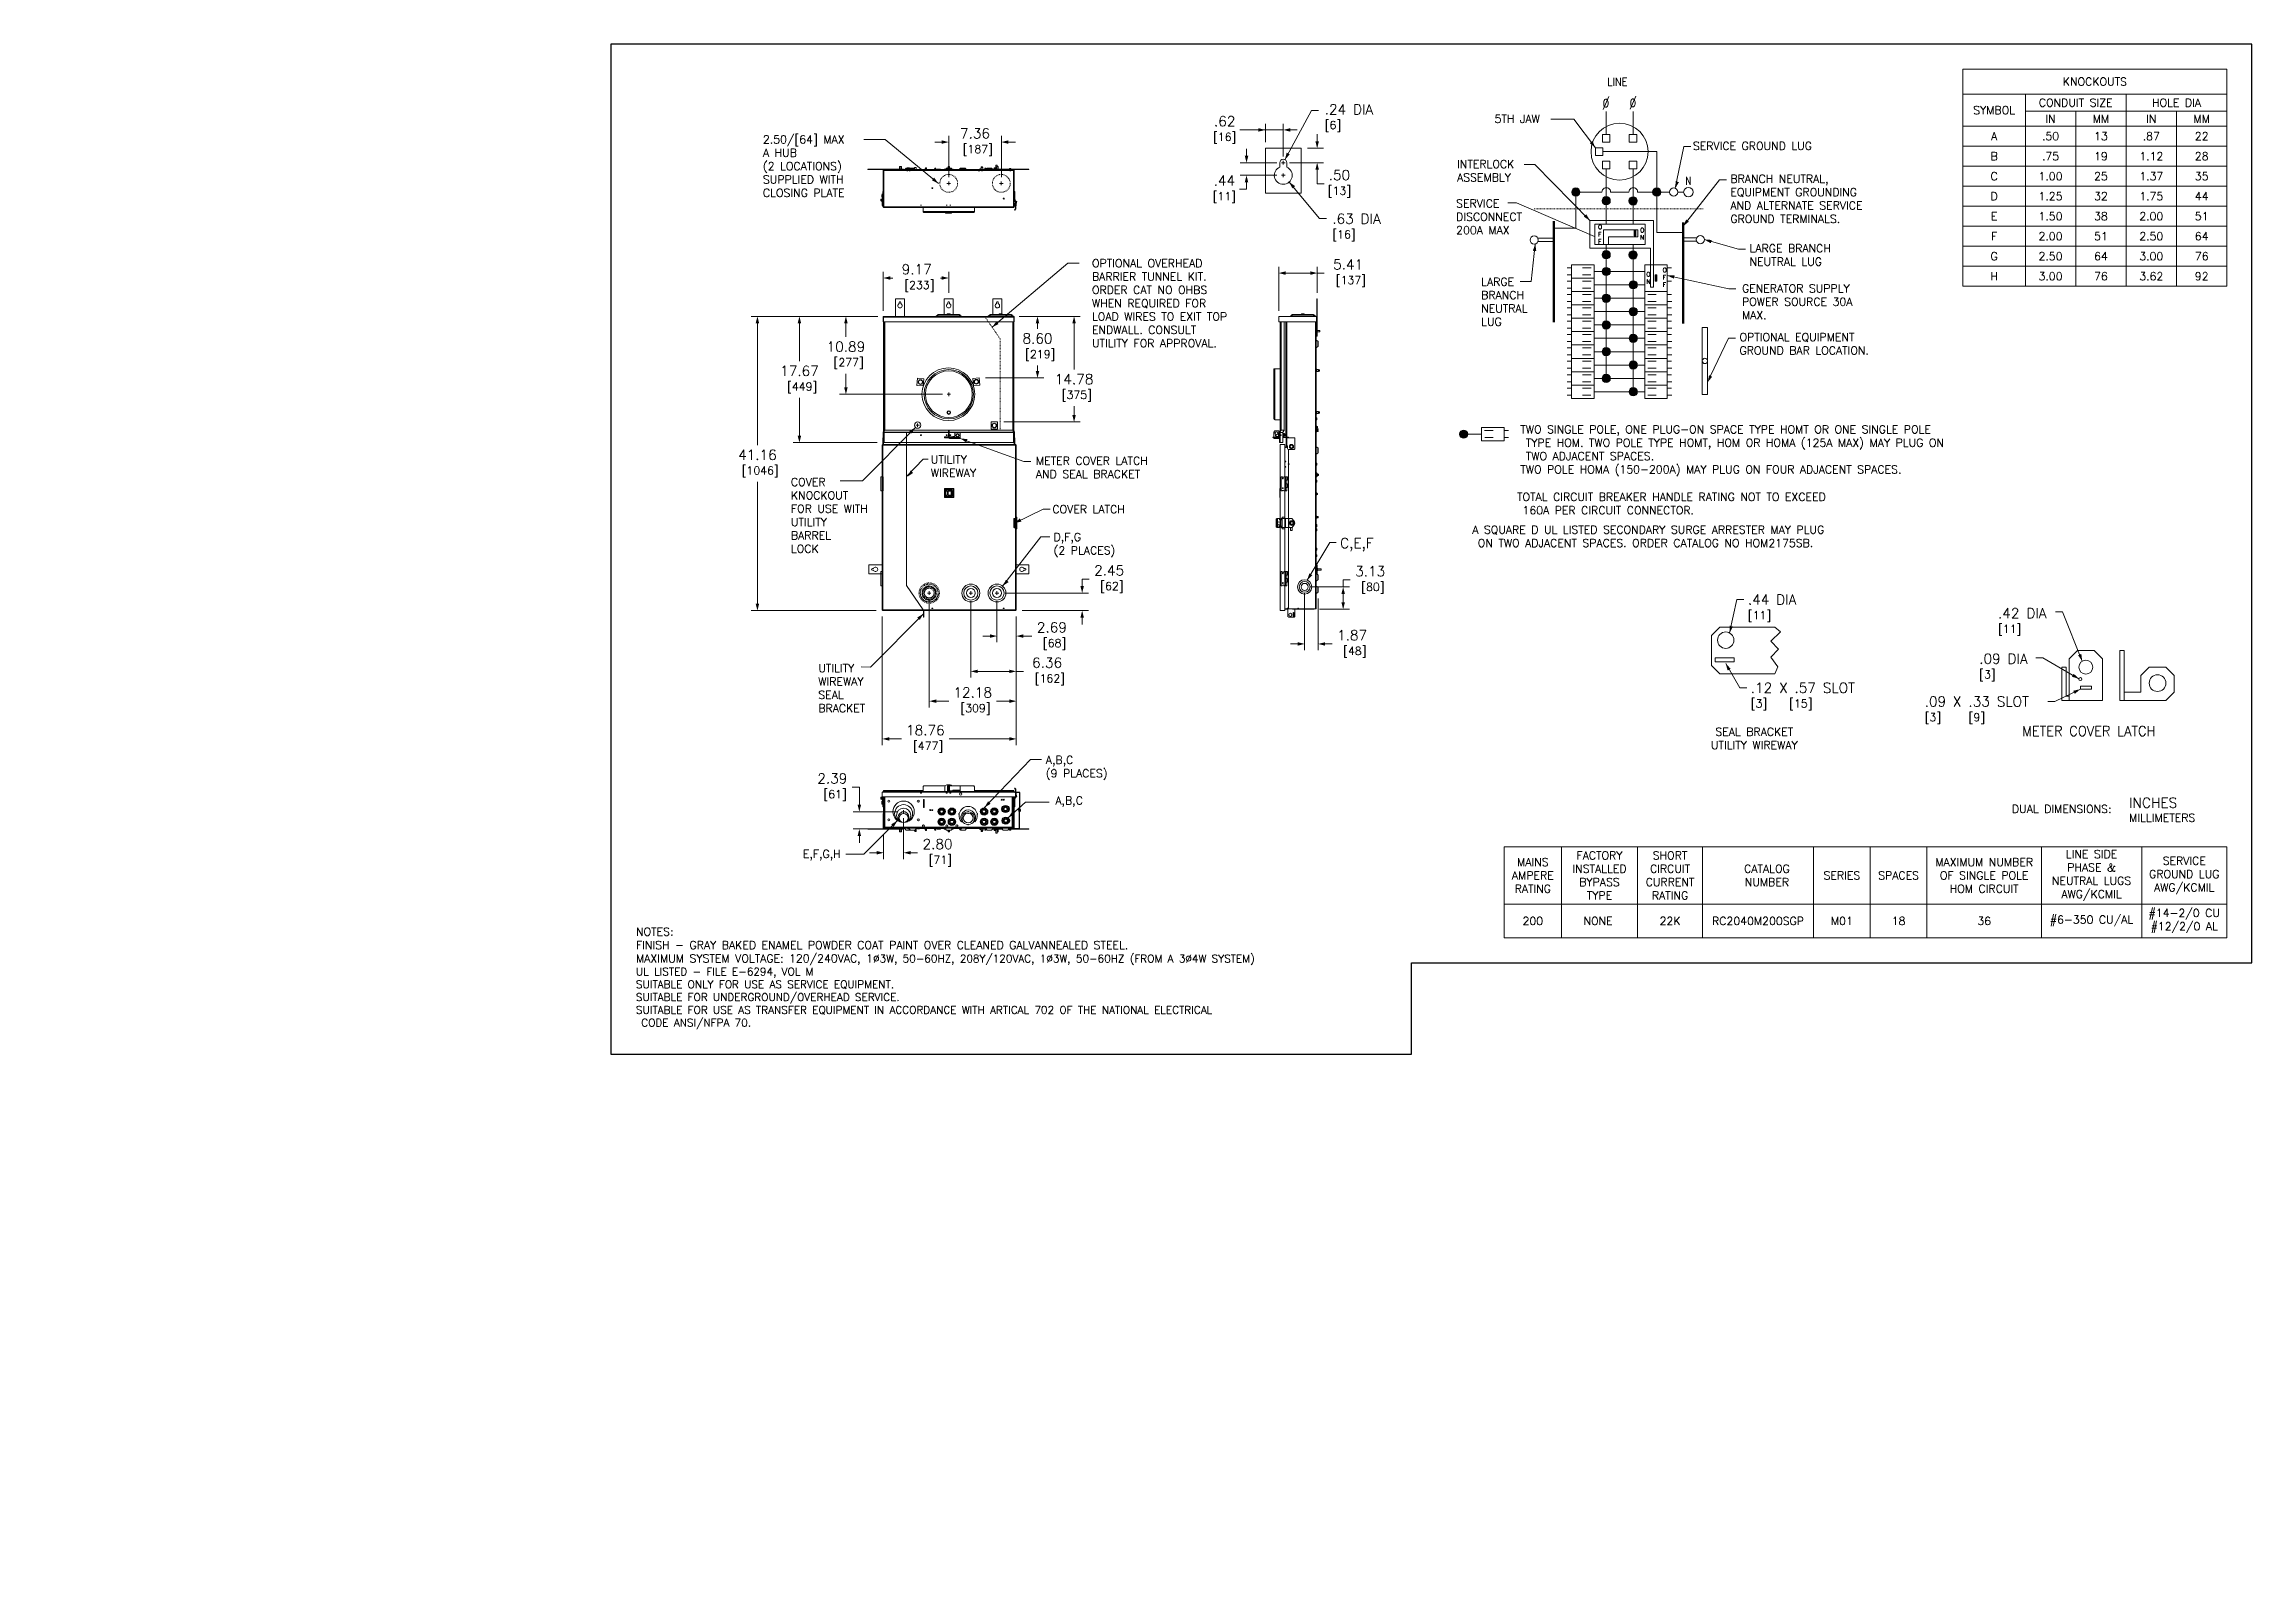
# Model space of a CAD drawing. Header units: inches. Extents: x -79 to 230, y -73 to 141.
import ezdxf
from ezdxf.enums import TextEntityAlignment as Align

# ---------------------------------------------------------------- set-up
doc = ezdxf.new("R2010")
doc.units = ezdxf.units.IN
doc.header["$MEASUREMENT"] = 0
doc.linetypes.add('CENTER2', pattern=[1.125, 0.75, -0.125, 0.125, -0.125])
doc.linetypes.add('HIDDEN2', pattern=[0.08, 0.035, -0.045])
for name, color, linetype, lineweight in [('CENTER1', 2, 'CENTER2', 20), ('CONTINUOUS1', 7, 'Continuous', 20), ('CONTINUOUS3', 253, 'Continuous', 70), ('DIM', 2, 'Continuous', 20), ('HIDDEN1', 5, 'HIDDEN2', 20), ('TEXT1', 3, 'Continuous', 20), ('TEXT3', 82, 'Continuous', 40)]:
    doc.layers.add(name, color=color, linetype=linetype, lineweight=lineweight)
doc.layers.add('VIEWPORT', color=9, linetype='Continuous', plot=False)
doc.styles.add('RomanS', font='romans.shx')
doc.dimstyles.new('SchneiderElectric Dual Below', dxfattribs={"dimscale": 0, "dimtxt": 0.1, "dimasz": 0.07, "dimexe": 0.0625, "dimexo": 0.0625, "dimgap": 0.04, "dimtad": 0, "dimtih": 1, "dimtoh": 1, "dimrnd": 0.001, "dimzin": 4, "dimdsep": 46, "dimtxsty": 'RomanS', "dimblk": 'SEArrow', "dimcen": 0.09, "dimclrd": 256, "dimclre": 256, "dimclrt": 256, "dimadec": 0, "dimazin": 1, "dimtfac": 1, "dimtofl": 0, "dimtmove": 0, "dimatfit": 3, "dimldrblk": 'SEArrow', "dimfxl": 1, "dimtolj": 1, "dimtzin": 0, "dimlwd": -1, "dimlwe": -1, "dimarcsym": 0})

msp = doc.modelspace()

# ---------------------------------------------------------------- texts
at = {"color": 1, "char_height": 0.1, "style": 'RomanS'}
for insert, attachment_point in [((98.675, 132.588), 1), ((99.897, 118.774), 1), ((95.792, 72.806), 1), ((60.288, 42.45), 1), ((61.348, 36.508), 1), ((34.317, 29.321), 9)]:
    msp.add_mtext('\\A1;', dxfattribs=dict(at, insert=insert, attachment_point=attachment_point))
at = {"char_height": 0.1, "style": 'RomanS'}
for insert, attachment_point in [((37.256, 129.151), 9), ((65.548, 111.904), 1), ((58.81, 84.172), 1), ((34.148, 81.376), 9), ((44.757, 82.31), 1), ((61.115, 74.236), 1), ((61.492, 71.666), 1), ((34.986, 55.307), 9)]:
    msp.add_mtext('\\A1;', dxfattribs=dict(at, insert=insert, attachment_point=attachment_point))
at = {"insert": (-79.316, -49.968), "char_height": 0.8, "attachment_point": 9, "rotation": 270, "style": 'RomanS'}
msp.add_mtext('\\A1;', dxfattribs=at)
at = {"layer": 'CONTINUOUS1', "insert": (-73.013, -47.57), "char_height": 0.8, "attachment_point": 9, "rotation": 270, "style": 'RomanS'}
msp.add_mtext('\\A1;', dxfattribs=at)
msp.add_mtext('\\A1;', dxfattribs=at)
at = {"layer": 'CONTINUOUS1', "insert": (47.57, -73.013), "char_height": 0.8, "attachment_point": 9, "style": 'RomanS'}
msp.add_mtext('\\A1;', dxfattribs=at)
at = {"layer": 'DIM', "char_height": 1.4, "attachment_point": 1, "style": 'RomanS'}
for s, insert in [('\\A1;.24 DIA\\P{\\H0.8x;[6]}', (99.869, 132.909)), ('\\A1;.63 DIA\\P{\\H0.8x;[16]}', (100.932, 117.598)), ('.44 DIA\\P{\\H0.8x;[11]}', (159.082, 64.304)), ('.42 DIA\\P{\\H0.8x;[11]}', (194.079, 62.404)), ('.09 DIA\\P{\\H0.8x;[3]}', (191.45, 56.029)), ('.12 X .57 SLOT\\P{\\H0.8x;[3]    [15]}', (159.484, 51.959)), ('.09 X .33 SLOT\\P{\\H0.8x;[3]     [9]}', (183.822, 50.042))]:
    msp.add_mtext(s, dxfattribs=dict(at, insert=insert))
at = {"layer": 'TEXT1', "style": 'RomanS', "width": 0.896304}
msp.add_text('LINE', height=1.12, rotation=360, dxfattribs=at).set_placement((139.404, 136.076), align=Align.MIDDLE_LEFT)
at = {"layer": 'TEXT1', "style": 'RomanS', "width": 0.8}
for s, p in [('O', (139.214, 133.067)), ('O', (142.99, 133.106)), ('N', (150.744, 122.196))]:
    msp.add_text(s, height=1.12, rotation=360, dxfattribs=at).set_placement(p, align=Align.MIDDLE_CENTER)
at = {"layer": 'TEXT1', "style": 'RomanS'}
for s, height, p in [('DUAL DIMENSIONS:', 1.12, (196.031, 34.304)), ('INCHES', 1.4, (212.428, 35.18)), ('MILLIMETERS', 1.12, (212.428, 33.08))]:
    msp.add_text(s, height=height, dxfattribs=at).set_placement(p, align=Align.MIDDLE_LEFT)
for s, insert, char_height, attachment_point in [('KNOCKOUTS', (207.635, 136.086), 1.12, 5), ('CONDUIT SIZE', (204.956, 133.146), 1.12, 5), ('HOLE DIA', (219.058, 133.146), 1.12, 5), ('5TH JAW', (123.63, 131.446), 1.12, 1), ('SYMBOL', (193.538, 132.096), 1.12, 5), ('IN', (201.431, 130.906), 1.12, 5), ('MM', (208.482, 130.906), 1.12, 5), ('IN', (215.524, 130.906), 1.12, 5), ('MM', (222.575, 130.906), 1.12, 5), ('2.50/[64] MAX\\PA HUB\\P(2 LOCATIONS)\\PSUPPLIED WITH\\PCLOSING PLATE', (21.259, 128.557), 1.12, 1), ('SERVICE GROUND LUG', (151.386, 127.653), 1.12, 1), ('A', (193.538, 128.456), 1.12, 5), ('.50', (201.431, 128.456), 1.12, 5), ('13', (208.482, 128.456), 1.12, 5), ('.87', (215.532, 128.456), 1.12, 5), ('22', (222.583, 128.456), 1.12, 5), ('INTERLOCK\\PASSEMBLY', (118.388, 125.106), 1.12, 1), ('B', (193.538, 125.656), 1.12, 5), ('.75', (201.431, 125.656), 1.12, 5), ('19', (208.482, 125.656), 1.12, 5), ('1.12', (215.532, 125.656), 1.12, 5), ('28', (222.583, 125.656), 1.12, 5), ('BRANCH NEUTRAL,\\PEQUIPMENT GROUNDING\\PAND ALTERNATE SERVICE\\PGROUND TERMINALS. ', (156.638, 123.047), 1.12, 1), ('C', (193.538, 122.856), 1.12, 5), ('D', (193.538, 120.056), 1.12, 5), ('1.00', (201.431, 122.856), 1.12, 5), ('1.25', (201.431, 120.056), 1.12, 5), ('25', (208.482, 122.856), 1.12, 5), ('32', (208.482, 120.056), 1.12, 5), ('1.37', (215.532, 122.856), 1.12, 5), ('1.75', (215.532, 120.056), 1.12, 5), ('35', (222.583, 122.856), 1.12, 5), ('44', (222.583, 120.056), 1.12, 5), ('SERVICE\\PDISCONNECT\\P200A MAX', (118.261, 119.597), 1.12, 1), ('E', (193.538, 117.256), 1.12, 5), ('1.50', (201.431, 117.256), 1.12, 5), ('38', (208.482, 117.256), 1.12, 5), ('2.00', (215.532, 117.256), 1.12, 5), ('51', (222.583, 117.256), 1.12, 5), ('O\\PF\\PF', (138.123, 116.067), 0.612, 1), ('O\\PN', (144.009, 115.611), 0.612, 1), ('F', (193.538, 114.456), 1.12, 5), ('2.00', (201.431, 114.456), 1.12, 5), ('51', (208.482, 114.456), 1.12, 5), ('2.50', (215.532, 114.456), 1.12, 5), ('64', (222.583, 114.456), 1.12, 5), ('OPTIONAL OVERHEAD\\PBARRIER TUNNEL KIT.\\PORDER CAT NO OHBS\\PWHEN REQUIRED FOR \\PLOAD WIRES TO EXIT TOP\\PENDWALL. CONSULT\\PUTILITY FOR APPROVAL.', (67.301, 111.237), 1.12, 1), ('LARGE BRANCH\\PNEUTRAL LUG', (159.315, 113.323), 1.12, 1), ('G', (193.538, 111.656), 1.12, 5), ('2.50', (201.431, 111.656), 1.12, 5), ('64', (208.482, 111.656), 1.12, 5), ('3.00', (215.532, 111.656), 1.12, 5), ('76', (222.583, 111.656), 1.12, 5), ('LARGE\\PBRANCH\\PNEUTRAL\\PLUG', (121.761, 108.648), 1.12, 1), ('O\\PN', (144.875, 109.433), 0.612, 1), ('O\\PF\\PF', (147.16, 110.03), 0.612, 1), ('H', (193.538, 108.856), 1.12, 5), ('3.00', (201.431, 108.856), 1.12, 5), ('76', (208.482, 108.856), 1.12, 5), ('3.62', (215.532, 108.856), 1.12, 5), ('92', (222.583, 108.856), 1.12, 5), ('GENERATOR SUPPLY\\PPOWER SOURCE 30A\\PMAX.', (158.256, 107.716), 1.12, 1), ('OPTIONAL EQUIPMENT\\PGROUND BAR LOCATION.', (157.913, 100.894), 1.12, 1), ('\\A1;TWO SINGLE POLE, ONE PLUG-ON SPACE TYPE HOMT OR ONE SINGLE POLE\\P TYPE HOM. TWO POLE TYPE HOMT, HOM OR HOMA (125A MAX) MAY PLUG ON\\P TWO ADJACENT SPACES.\\PTWO POLE HOMA (150-200A) MAY PLUG ON FOUR ADJACENT SPACES.', (127.238, 87.987), 1.12, 1), ('UTILITY\\PWIREWAY', (44.752, 83.756), 1.12, 1), ('METER COVER LATCH\\PAND SEAL BRACKET', (59.456, 83.597), 1.12, 1), ('COVER\\PKNOCKOUT\\PFOR USE WITH\\PUTILITY\\PBARREL\\PLOCK', (25.176, 80.621), 1.12, 1), ('\\A1;TOTAL CIRCUIT BREAKER HANDLE RATING NOT TO EXCEED\\P 160A PER CIRCUIT CONNECTOR.', (126.776, 78.537), 1.12, 1), ('COVER LATCH', (61.764, 76.814), 1.12, 1), ('D,F,G\\P(2 PLACES)', (61.935, 72.923), 1.12, 1), ('\\A1;C,E,F', (102.024, 72.21), 1.4, 1), ('\\A1;A SQUARE D UL LISTED SECONDARY SURGE ARRESTER MAY PLUG\\P ON TWO ADJACENT SPACES. ORDER CATALOG NO HOM2175SB.', (120.518, 73.948), 1.12, 1), ('UTILITY\\PWIREWAY\\PSEAL\\PBRACKET', (29.008, 54.566), 1.12, 1), ('\\A1;A,B,C\\P(9 PLACES)', (60.845, 41.726), 1.12, 1), ('\\A1;A,B,C', (62.186, 35.323), 1.12, 4), ('\\A1;E,F,G,H', (26.861, 27.847), 1.12, 4), ('FACTORY\\PINSTALLED\\PBYPASS\\PTYPE', (138.315, 25.007), 1.12, 5), ('SHORT\\PCIRCUIT\\PCURRENT\\PRATING', (148.19, 25.007), 1.12, 5), ('LINE SIDE\\PPHASE &\\PNEUTRAL LUGS\\PAWG/KCMIL', (207.168, 25.007), 1.12, 5), ('MAINS\\PAMPERE\\PRATING', (128.988, 25.007), 1.12, 5), ('CATALOG\\PNUMBER', (161.746, 25.007), 1.12, 5), ('SERIES', (172.235, 25.007), 1.12, 5), ('SPACES', (180.173, 25.007), 1.12, 5), ('MAXIMUM NUMBER\\POF SINGLE POLE\\PHOM CIRCUIT', (192.146, 25.007), 1.12, 5), ('SERVICE\\PGROUND LUG\\PAWG/KCMIL', (220.143, 25.007), 1.12, 5), ('200', (128.988, 18.631), 1.12, 5), ('NONE', (138.121, 18.631), 1.12, 5), ('22K', (148.19, 18.631), 1.12, 5), ('RC2040M200SGP', (160.503, 18.631), 1.12, 5), ('M01', (172.235, 18.631), 1.12, 5), ('18', (180.173, 18.631), 1.12, 5), ('36', (192.146, 18.631), 1.12, 5), ('#6-350 CU/AL', (207.168, 18.631), 1.12, 5), ('#14-2/0 CU\\P#12/2/0 AL', (220.143, 18.631), 1.12, 5), ('\\A1;NOTES:\\PFINISH - GRAY BAKED ENAMEL POWDER COAT PAINT OVER CLEANED GALVANNEALED STEEL.\\PMAXIMUM SYSTEM VOLTAGE: 120/240VAC, 1{\\A0;\\H0.9583x;Ø3W, 50-60HZ, 208Y/120VAC, 1Ø3W, 50-60HZ (FROM A 3Ø4W SYSTEM)\\PUL LISTED - FILE E-6294, VOL M\\PSUITABLE ONLY FOR USE AS SERVICE EQUIPMENT.\\PSUITABLE FOR UNDERGROUND/OVERHEAD SERVICE.\\PSUITABLE FOR USE AS TRANSFER EQUIPMENT IN ACCORDANCE WITH ARTICAL 702 OF THE NATIONAL ELECTRICAL\\P CODE ANSI/NFPA 70.}', (3.5, 3.5), 1.12, 7)]:
    msp.add_mtext(s, dxfattribs=dict(at, insert=insert, char_height=char_height, attachment_point=attachment_point))
at = {"layer": 'TEXT3', "style": 'RomanS', "width": 0.954934}
msp.add_text('METER COVER LATCH', height=1.4, dxfattribs=at).set_placement((206.791, 45.216), align=Align.MIDDLE_CENTER)
at = {"layer": 'TEXT3', "insert": (159.984, 44.173), "char_height": 1.12, "attachment_point": 5, "style": 'RomanS'}
msp.add_mtext('SEAL BRACKET\\PUTILITY WIREWAY', dxfattribs=at)

# ---------------------------------------------------------------- blocks, each defined once
blk = doc.blocks.new('SEArrow')
at = {"linetype": 'ByBlock', "lineweight": -2}
blk.add_lwpolyline([(0, 0, 0, 0.5, 0), (-1, 0, 0.5, 0.5, 0)], format="xyseb", dxfattribs=at)
blk = doc.blocks.new('*D4')
at = {"layer": 'Defpoints', "color": 0, "transparency": 16777216}
for p in [(47.26, 127.63), (47.26, 121.85), (54.62, 121.85)]:
    blk.add_point(p, dxfattribs=at)
at = {"layer": 'DIM', "transparency": 16777216}
for p, q in [((46.28, 127.63), (45.3, 127.63)), ((47.26, 122.72), (47.26, 128.51)), ((54.62, 122.72), (54.62, 128.51)), ((55.6, 127.63), (56.58, 127.63))]:
    blk.add_line(p, q, dxfattribs=at)
at = {"layer": 'DIM', "transparency": 16777216, "xscale": 0.9800000000000001, "yscale": 0.9800000000000001, "zscale": 0.9800000000000001}
blk.add_blockref('SEArrow', (47.26, 127.63), dxfattribs=at)
at = {"layer": 'DIM', "transparency": 16777216, "xscale": 0.9800000000000001, "yscale": 0.9800000000000001, "zscale": 0.9800000000000001, "rotation": 180}
blk.add_blockref('SEArrow', (54.62, 127.63), dxfattribs=at)
at = {"layer": 'DIM', "transparency": 16777216, "insert": (50.94, 127.63), "char_height": 1.4, "attachment_point": 5, "style": 'RomanS'}
blk.add_mtext('\\A1;7.36\\P{\\H0.8x; [187]', dxfattribs=at)
blk = doc.blocks.new('*D5')
at = {"layer": 'Defpoints', "color": 0, "transparency": 16777216}
for p in [(47.26, 108.61), (47.26, 105.68), (38.09, 103.12)]:
    blk.add_point(p, dxfattribs=at)
at = {"layer": 'DIM', "transparency": 16777216}
for p, q in [((38.09, 104), (38.09, 109.48)), ((39.07, 108.61), (39.44, 108.61)), ((46.28, 108.61), (46.11, 108.61)), ((47.26, 106.55), (47.26, 109.48))]:
    blk.add_line(p, q, dxfattribs=at)
at = {"layer": 'DIM', "transparency": 16777216, "xscale": 0.9800000000000001, "yscale": 0.9800000000000001, "zscale": 0.9800000000000001, "rotation": 180}
blk.add_blockref('SEArrow', (38.09, 108.61), dxfattribs=at)
at = {"layer": 'DIM', "transparency": 16777216, "xscale": 0.9800000000000001, "yscale": 0.9800000000000001, "zscale": 0.9800000000000001}
blk.add_blockref('SEArrow', (47.26, 108.61), dxfattribs=at)
at = {"layer": 'DIM', "transparency": 16777216, "insert": (42.77, 108.61), "char_height": 1.4, "attachment_point": 5, "style": 'RomanS'}
blk.add_mtext('\\A1;9.17\\P{\\H0.8x; [233]', dxfattribs=at)
blk = doc.blocks.new('*D6')
at = {"layer": 'Defpoints', "color": 0, "transparency": 16777216}
for p in [(38.2, 103.24), (32.87, 92.34), (47.27, 92.34)]:
    blk.add_point(p, dxfattribs=at)
at = {"layer": 'DIM', "transparency": 16777216}
for p, q in [((37.32, 103.24), (31.99, 103.24)), ((32.87, 102.26), (32.87, 100.37)), ((32.87, 93.32), (32.87, 95.21)), ((46.39, 92.34), (31.99, 92.34))]:
    blk.add_line(p, q, dxfattribs=at)
at = {"layer": 'DIM', "transparency": 16777216, "xscale": 0.9800000000000001, "yscale": 0.9800000000000001, "zscale": 0.9800000000000001}
for p, rotation in [((32.87, 103.24), 90), ((32.87, 92.34), 270)]:
    blk.add_blockref('SEArrow', p, dxfattribs=dict(at, rotation=rotation))
at = {"layer": 'DIM', "transparency": 16777216, "insert": (32.87, 97.79), "char_height": 1.4, "attachment_point": 5, "style": 'RomanS'}
blk.add_mtext('\\A1;10.89\\P{\\H0.8x; [277]', dxfattribs=at)
blk = doc.blocks.new('*D7')
at = {"layer": 'Defpoints', "color": 0, "transparency": 16777216}
for p in [(26.37, 103.24), (38.2, 103.24), (38.12, 85.57)]:
    blk.add_point(p, dxfattribs=at)
at = {"layer": 'DIM', "transparency": 16777216}
for p, q in [((37.32, 103.24), (25.5, 103.24)), ((26.37, 102.26), (26.37, 96.98)), ((26.37, 86.55), (26.37, 91.82)), ((37.24, 85.57), (25.5, 85.57))]:
    blk.add_line(p, q, dxfattribs=at)
at = {"layer": 'DIM', "transparency": 16777216, "xscale": 0.9800000000000001, "yscale": 0.9800000000000001, "zscale": 0.9800000000000001}
for p, rotation in [((26.37, 103.24), 90), ((26.37, 85.57), 270)]:
    blk.add_blockref('SEArrow', p, dxfattribs=dict(at, rotation=rotation))
at = {"layer": 'DIM', "transparency": 16777216, "insert": (26.37, 94.4), "char_height": 1.4, "attachment_point": 5, "style": 'RomanS'}
blk.add_mtext('\\A1;17.67\\P{\\H0.8x; [449]', dxfattribs=at)
blk = doc.blocks.new('*D8')
at = {"layer": 'Defpoints', "color": 0, "transparency": 16777216}
for p in [(38.2, 103.24), (20.49, 62.07), (38, 62.07)]:
    blk.add_point(p, dxfattribs=at)
at = {"layer": 'DIM', "transparency": 16777216}
for p, q in [((37.32, 103.24), (19.62, 103.24)), ((20.49, 102.26), (20.49, 85.23)), ((20.49, 63.05), (20.49, 80.07)), ((37.12, 62.07), (19.62, 62.07))]:
    blk.add_line(p, q, dxfattribs=at)
at = {"layer": 'DIM', "transparency": 16777216, "xscale": 0.9800000000000001, "yscale": 0.9800000000000001, "zscale": 0.9800000000000001}
for p, rotation in [((20.49, 103.24), 90), ((20.49, 62.07), 270)]:
    blk.add_blockref('SEArrow', p, dxfattribs=dict(at, rotation=rotation))
at = {"layer": 'DIM', "transparency": 16777216, "insert": (20.49, 82.65), "char_height": 1.4, "attachment_point": 5, "style": 'RomanS'}
blk.add_mtext('\\A1;41.16\\P{\\H0.8x; [1046]', dxfattribs=at)
blk = doc.blocks.new('*D9')
at = {"layer": 'Defpoints', "color": 0, "transparency": 16777216}
for p in [(54.01, 64.27), (56.71, 62.13), (54.01, 58.5)]:
    blk.add_point(p, dxfattribs=at)
at = {"layer": 'DIM', "transparency": 16777216}
for p, q in [((54.01, 63.39), (54.01, 57.63)), ((56.71, 61.25), (56.71, 57.63)), ((53.03, 58.5), (52.05, 58.5)), ((57.69, 58.5), (58.89, 58.5))]:
    blk.add_line(p, q, dxfattribs=at)
at = {"layer": 'DIM', "transparency": 16777216, "xscale": 0.9800000000000001, "yscale": 0.9800000000000001, "zscale": 0.9800000000000001}
blk.add_blockref('SEArrow', (54.01, 58.5), dxfattribs=at)
at = {"layer": 'DIM', "transparency": 16777216, "xscale": 0.9800000000000001, "yscale": 0.9800000000000001, "zscale": 0.9800000000000001, "rotation": 180}
blk.add_blockref('SEArrow', (56.71, 58.5), dxfattribs=at)
at = {"layer": 'DIM', "transparency": 16777216, "insert": (61.69, 58.5), "char_height": 1.4, "attachment_point": 5, "style": 'RomanS'}
blk.add_mtext('\\A1;2.69\\P{\\H0.8x; [68]', dxfattribs=at)
blk = doc.blocks.new('*D10')
at = {"layer": 'Defpoints', "color": 0, "transparency": 16777216}
for p in [(50.35, 64.27), (56.71, 62.13), (56.71, 53.56)]:
    blk.add_point(p, dxfattribs=at)
at = {"layer": 'DIM', "transparency": 16777216}
for p, q in [((50.35, 63.39), (50.35, 52.69)), ((56.71, 61.25), (56.71, 52.69)), ((51.33, 53.56), (55.73, 53.56)), ((56.71, 53.56), (57.7, 53.56))]:
    blk.add_line(p, q, dxfattribs=at)
at = {"layer": 'DIM', "transparency": 16777216, "xscale": 0.9800000000000001, "yscale": 0.9800000000000001, "zscale": 0.9800000000000001, "rotation": 180}
blk.add_blockref('SEArrow', (50.35, 53.56), dxfattribs=at)
at = {"layer": 'DIM', "transparency": 16777216, "xscale": 0.9800000000000001, "yscale": 0.9800000000000001, "zscale": 0.9800000000000001}
blk.add_blockref('SEArrow', (56.71, 53.56), dxfattribs=at)
at = {"layer": 'DIM', "transparency": 16777216, "insert": (61.03, 53.56), "char_height": 1.4, "attachment_point": 5, "style": 'RomanS'}
blk.add_mtext('\\A1;6.36\\P{\\H0.8x; [162]', dxfattribs=at)
blk = doc.blocks.new('*D11')
at = {"layer": 'Defpoints', "color": 0, "transparency": 16777216}
for p in [(44.53, 64.52), (56.71, 62.13), (56.71, 49.39)]:
    blk.add_point(p, dxfattribs=at)
at = {"layer": 'DIM', "transparency": 16777216}
for p, q in [((44.53, 63.64), (44.53, 48.51)), ((56.71, 61.25), (56.71, 48.51)), ((45.51, 49.39), (47.29, 49.39)), ((55.73, 49.39), (53.95, 49.39))]:
    blk.add_line(p, q, dxfattribs=at)
at = {"layer": 'DIM', "transparency": 16777216, "xscale": 0.9800000000000001, "yscale": 0.9800000000000001, "zscale": 0.9800000000000001, "rotation": 180}
blk.add_blockref('SEArrow', (44.53, 49.39), dxfattribs=at)
at = {"layer": 'DIM', "transparency": 16777216, "xscale": 0.9800000000000001, "yscale": 0.9800000000000001, "zscale": 0.9800000000000001}
blk.add_blockref('SEArrow', (56.71, 49.39), dxfattribs=at)
at = {"layer": 'DIM', "transparency": 16777216, "insert": (50.62, 49.39), "char_height": 1.4, "attachment_point": 5, "style": 'RomanS'}
blk.add_mtext('\\A1;12.18\\P{\\H0.8x; [309]', dxfattribs=at)
blk = doc.blocks.new('*D12')
at = {"layer": 'Defpoints', "color": 0, "transparency": 16777216}
for p in [(37.95, 62.13), (56.71, 62.13), (56.71, 44.11)]:
    blk.add_point(p, dxfattribs=at)
at = {"layer": 'DIM', "transparency": 16777216}
for p, q in [((37.95, 61.25), (37.95, 43.23)), ((56.71, 61.25), (56.71, 43.23)), ((38.93, 44.11), (40.66, 44.11)), ((55.73, 44.11), (47.33, 44.11))]:
    blk.add_line(p, q, dxfattribs=at)
at = {"layer": 'DIM', "transparency": 16777216, "xscale": 0.9800000000000001, "yscale": 0.9800000000000001, "zscale": 0.9800000000000001, "rotation": 180}
blk.add_blockref('SEArrow', (37.95, 44.11), dxfattribs=at)
at = {"layer": 'DIM', "transparency": 16777216, "xscale": 0.9800000000000001, "yscale": 0.9800000000000001, "zscale": 0.9800000000000001}
blk.add_blockref('SEArrow', (56.71, 44.11), dxfattribs=at)
at = {"layer": 'DIM', "transparency": 16777216, "insert": (43.99, 44.11), "char_height": 1.4, "attachment_point": 5, "style": 'RomanS'}
blk.add_mtext('\\A1;18.76\\P{\\H0.8x; [477]', dxfattribs=at)
blk = doc.blocks.new('*D13')
at = {"layer": 'Defpoints', "color": 0, "transparency": 16777216}
for p in [(54.26, 64.52), (56.66, 62.07), (65.93, 64.52)]:
    blk.add_point(p, dxfattribs=at)
at = {"layer": 'DIM', "transparency": 16777216}
for p, q in [((65.93, 65.5), (65.93, 66.48)), ((65.93, 66.48), (66.91, 66.48)), ((55.14, 64.52), (66.8, 64.52)), ((57.53, 62.07), (66.8, 62.07)), ((65.93, 61.09), (65.93, 60.11))]:
    blk.add_line(p, q, dxfattribs=at)
at = {"layer": 'DIM', "transparency": 16777216, "xscale": 0.9800000000000001, "yscale": 0.9800000000000001, "zscale": 0.9800000000000001}
for p, rotation in [((65.93, 64.52), 270), ((65.93, 62.07), 90)]:
    blk.add_blockref('SEArrow', p, dxfattribs=dict(at, rotation=rotation))
at = {"layer": 'DIM', "transparency": 16777216, "insert": (69.71, 66.48), "char_height": 1.4, "attachment_point": 5, "style": 'RomanS'}
blk.add_mtext('\\A1;2.45\\P{\\H0.8x; [62]', dxfattribs=at)
blk = doc.blocks.new('*D14')
at = {"layer": 'Defpoints', "color": 0, "transparency": 16777216}
for p in [(93.43, 109.3), (98.83, 105.68), (93.43, 103.12)]:
    blk.add_point(p, dxfattribs=at)
at = {"layer": 'DIM', "transparency": 16777216}
for p, q in [((93.43, 104), (93.43, 110.18)), ((94.41, 109.3), (97.85, 109.3)), ((98.83, 106.55), (98.83, 110.18)), ((98.83, 109.3), (99.81, 109.3))]:
    blk.add_line(p, q, dxfattribs=at)
at = {"layer": 'DIM', "transparency": 16777216, "xscale": 0.9800000000000001, "yscale": 0.9800000000000001, "zscale": 0.9800000000000001, "rotation": 180}
blk.add_blockref('SEArrow', (93.43, 109.3), dxfattribs=at)
at = {"layer": 'DIM', "transparency": 16777216, "xscale": 0.9800000000000001, "yscale": 0.9800000000000001, "zscale": 0.9800000000000001}
blk.add_blockref('SEArrow', (98.83, 109.3), dxfattribs=at)
at = {"layer": 'DIM', "transparency": 16777216, "insert": (103.15, 109.3), "char_height": 1.4, "attachment_point": 5, "style": 'RomanS'}
blk.add_mtext('\\A1;5.41\\P{\\H0.8x; [137]', dxfattribs=at)
blk = doc.blocks.new('*D15')
at = {"layer": 'Defpoints', "color": 0, "transparency": 16777216}
for p in [(97.06, 65.38), (102.45, 65.38), (98.25, 62.25)]:
    blk.add_point(p, dxfattribs=at)
at = {"layer": 'DIM', "transparency": 16777216}
for p, q in [((97.94, 65.38), (103.32, 65.38)), ((102.45, 65.38), (102.45, 66.36)), ((102.45, 66.36), (103.43, 66.36)), ((99.13, 62.25), (103.32, 62.25)), ((102.45, 63.23), (102.45, 64.4))]:
    blk.add_line(p, q, dxfattribs=at)
at = {"layer": 'DIM', "transparency": 16777216, "xscale": 0.9800000000000001, "yscale": 0.9800000000000001, "zscale": 0.9800000000000001}
for p, rotation in [((102.45, 65.38), 90), ((102.45, 62.25), 270)]:
    blk.add_blockref('SEArrow', p, dxfattribs=dict(at, rotation=rotation))
at = {"layer": 'DIM', "transparency": 16777216, "insert": (106.23, 66.36), "char_height": 1.4, "attachment_point": 5, "style": 'RomanS'}
blk.add_mtext('\\A1;3.13\\P{\\H0.8x; [80]', dxfattribs=at)
blk = doc.blocks.new('*D16')
at = {"layer": 'Defpoints', "color": 0, "transparency": 16777216}
for p in [(97.06, 65.38), (98.94, 64.66), (98.94, 57.4)]:
    blk.add_point(p, dxfattribs=at)
at = {"layer": 'DIM', "transparency": 16777216}
for p, q in [((97.06, 64.5), (97.06, 56.52)), ((98.94, 63.78), (98.94, 56.52)), ((96.08, 57.4), (95.1, 57.4)), ((99.92, 57.4), (100.9, 57.4))]:
    blk.add_line(p, q, dxfattribs=at)
at = {"layer": 'DIM', "transparency": 16777216, "xscale": 0.9800000000000001, "yscale": 0.9800000000000001, "zscale": 0.9800000000000001}
blk.add_blockref('SEArrow', (97.06, 57.4), dxfattribs=at)
at = {"layer": 'DIM', "transparency": 16777216, "xscale": 0.9800000000000001, "yscale": 0.9800000000000001, "zscale": 0.9800000000000001, "rotation": 180}
blk.add_blockref('SEArrow', (98.94, 57.4), dxfattribs=at)
at = {"layer": 'DIM', "transparency": 16777216, "insert": (103.7, 57.4), "char_height": 1.4, "attachment_point": 5, "style": 'RomanS'}
blk.add_mtext('\\A1;1.87\\P{\\H0.8x; [48]', dxfattribs=at)
blk = doc.blocks.new('*D17')
at = {"layer": 'Defpoints', "color": 0, "transparency": 16777216}
for p in [(38.14, 31.55), (40.94, 33.91), (40.94, 28.18)]:
    blk.add_point(p, dxfattribs=at)
at = {"layer": 'DIM', "transparency": 16777216}
for p, q in [((40.94, 33.04), (40.94, 27.3)), ((37.16, 28.18), (36.18, 28.18)), ((38.14, 30.68), (38.14, 27.3)), ((41.92, 28.18), (42.9, 28.18))]:
    blk.add_line(p, q, dxfattribs=at)
at = {"layer": 'DIM', "transparency": 16777216, "xscale": 0.9800000000000001, "yscale": 0.9800000000000001, "zscale": 0.9800000000000001}
blk.add_blockref('SEArrow', (38.14, 28.18), dxfattribs=at)
at = {"layer": 'DIM', "transparency": 16777216, "xscale": 0.9800000000000001, "yscale": 0.9800000000000001, "zscale": 0.9800000000000001, "rotation": 180}
blk.add_blockref('SEArrow', (40.94, 28.18), dxfattribs=at)
at = {"layer": 'DIM', "transparency": 16777216, "insert": (45.7, 28.18), "char_height": 1.4, "attachment_point": 5, "style": 'RomanS'}
blk.add_mtext('\\A1;2.80\\P{\\H0.8x; [71]', dxfattribs=at)
blk = doc.blocks.new('*D18')
at = {"layer": 'Defpoints', "color": 0, "transparency": 16777216}
for p in [(34.75, 31.52), (39.46, 31.52), (40.94, 33.91)]:
    blk.add_point(p, dxfattribs=at)
at = {"layer": 'DIM', "transparency": 16777216}
for p, q in [((33.77, 37.36), (34.75, 37.36)), ((34.75, 37.36), (34.75, 35.87)), ((34.75, 34.89), (34.75, 35.87)), ((40.07, 33.91), (33.88, 33.91)), ((38.58, 31.52), (33.88, 31.52)), ((34.75, 30.54), (34.75, 29.56))]:
    blk.add_line(p, q, dxfattribs=at)
at = {"layer": 'DIM', "transparency": 16777216, "xscale": 0.9800000000000001, "yscale": 0.9800000000000001, "zscale": 0.9800000000000001}
for p, rotation in [((34.75, 33.91), 270), ((34.75, 31.52), 90)]:
    blk.add_blockref('SEArrow', p, dxfattribs=dict(at, rotation=rotation))
at = {"layer": 'DIM', "transparency": 16777216, "insert": (30.97, 37.36), "char_height": 1.4, "attachment_point": 5, "style": 'RomanS'}
blk.add_mtext('\\A1;2.39\\P{\\H0.8x; [61]', dxfattribs=at)
blk = doc.blocks.new('*D19')
at = {"layer": 'Defpoints', "color": 0, "transparency": 16777216}
for p in [(94.07, 124.74), (88.93, 122.98), (94.07, 122.98)]:
    blk.add_point(p, dxfattribs=at)
at = {"layer": 'DIM', "transparency": 16777216}
for p, q in [((88.93, 125.72), (88.93, 126.7)), ((93.19, 124.74), (88.06, 124.74)), ((88.93, 121.02), (87.95, 121.02)), ((93.19, 122.98), (88.06, 122.98)), ((88.93, 122), (88.93, 121.02))]:
    blk.add_line(p, q, dxfattribs=at)
at = {"layer": 'DIM', "transparency": 16777216, "xscale": 0.9800000000000001, "yscale": 0.9800000000000001, "zscale": 0.9800000000000001}
for p, rotation in [((88.93, 124.74), 270), ((88.93, 122.98), 90)]:
    blk.add_blockref('SEArrow', p, dxfattribs=dict(at, rotation=rotation))
at = {"layer": 'DIM', "transparency": 16777216, "insert": (85.82, 121.02), "char_height": 1.4, "attachment_point": 5, "style": 'RomanS'}
blk.add_mtext('\\A1;.44\\P{\\H0.8x;[11]}', dxfattribs=at)
blk = doc.blocks.new('*D20')
at = {"layer": 'Defpoints', "color": 0, "transparency": 16777216}
for p in [(96.57, 126.76), (94.07, 124.74), (98.81, 124.74)]:
    blk.add_point(p, dxfattribs=at)
at = {"layer": 'DIM', "transparency": 16777216}
for p, q in [((97.44, 126.76), (99.69, 126.76)), ((98.81, 127.74), (98.81, 128.72)), ((94.94, 124.74), (99.69, 124.74)), ((98.81, 123.76), (98.81, 122.78)), ((98.81, 121.8), (98.81, 122.78)), ((99.79, 121.8), (98.81, 121.8))]:
    blk.add_line(p, q, dxfattribs=at)
at = {"layer": 'DIM', "transparency": 16777216, "xscale": 0.9800000000000001, "yscale": 0.9800000000000001, "zscale": 0.9800000000000001}
for p, rotation in [((98.81, 126.76), 270), ((98.81, 124.74), 90)]:
    blk.add_blockref('SEArrow', p, dxfattribs=dict(at, rotation=rotation))
at = {"layer": 'DIM', "transparency": 16777216, "insert": (101.93, 121.8), "char_height": 1.4, "attachment_point": 5, "style": 'RomanS'}
blk.add_mtext('\\A1;.50\\P{\\H0.8x;[13]}', dxfattribs=at)
blk = doc.blocks.new('*D21')
at = {"layer": 'Defpoints', "color": 0, "transparency": 16777216}
for p in [(91.57, 129.33), (91.57, 126.76), (94.07, 124.74)]:
    blk.add_point(p, dxfattribs=at)
at = {"layer": 'DIM', "transparency": 16777216}
for p, q in [((91.57, 127.64), (91.57, 130.2)), ((94.07, 125.62), (94.07, 130.2)), ((88, 129.33), (91.57, 129.33)), ((90.59, 129.33), (89.61, 129.33)), ((94.07, 129.33), (91.57, 129.33)), ((95.05, 129.33), (96.03, 129.33))]:
    blk.add_line(p, q, dxfattribs=at)
at = {"layer": 'DIM', "transparency": 16777216, "xscale": 0.9800000000000001, "yscale": 0.9800000000000001, "zscale": 0.9800000000000001}
blk.add_blockref('SEArrow', (91.57, 129.33), dxfattribs=at)
at = {"layer": 'DIM', "transparency": 16777216, "xscale": 0.9800000000000001, "yscale": 0.9800000000000001, "zscale": 0.9800000000000001, "rotation": 180}
blk.add_blockref('SEArrow', (94.07, 129.33), dxfattribs=at)
at = {"layer": 'DIM', "transparency": 16777216, "insert": (85.87, 129.33), "char_height": 1.4, "attachment_point": 5, "style": 'RomanS'}
blk.add_mtext('\\A1;.62\\P{\\H0.8x;[16]}', dxfattribs=at)
blk = doc.blocks.new('*D22')
at = {"layer": 'Defpoints', "color": 0, "transparency": 16777216}
for p in [(56.23, 103.24), (51.52, 94.63), (59.68, 94.63)]:
    blk.add_point(p, dxfattribs=at)
at = {"layer": 'DIM', "transparency": 16777216}
for p, q in [((57.11, 103.24), (60.55, 103.24)), ((59.68, 102.26), (59.68, 101.51)), ((59.68, 95.61), (59.68, 96.35)), ((52.39, 94.63), (60.55, 94.63))]:
    blk.add_line(p, q, dxfattribs=at)
at = {"layer": 'DIM', "transparency": 16777216, "xscale": 0.9800000000000001, "yscale": 0.9800000000000001, "zscale": 0.9800000000000001}
for p, rotation in [((59.68, 103.24), 90), ((59.68, 94.63), 270)]:
    blk.add_blockref('SEArrow', p, dxfattribs=dict(at, rotation=rotation))
at = {"layer": 'DIM', "transparency": 16777216, "insert": (59.68, 98.93), "char_height": 1.4, "attachment_point": 5, "style": 'RomanS'}
blk.add_mtext('\\A1;8.60\\P{\\H0.8x; [219]', dxfattribs=at)
blk = doc.blocks.new('*D23')
at = {"layer": 'Defpoints', "color": 0, "transparency": 16777216}
for p in [(56.29, 103.24), (54.08, 88.46), (64.8, 88.46)]:
    blk.add_point(p, dxfattribs=at)
at = {"layer": 'DIM', "transparency": 16777216}
for p, q in [((57.16, 103.24), (65.67, 103.24)), ((64.8, 102.26), (64.8, 95.82)), ((64.8, 89.44), (64.8, 90.66)), ((54.96, 88.46), (65.67, 88.46))]:
    blk.add_line(p, q, dxfattribs=at)
at = {"layer": 'DIM', "transparency": 16777216, "xscale": 0.9800000000000001, "yscale": 0.9800000000000001, "zscale": 0.9800000000000001}
for p, rotation in [((64.8, 103.24), 90), ((64.8, 88.46), 270)]:
    blk.add_blockref('SEArrow', p, dxfattribs=dict(at, rotation=rotation))
at = {"layer": 'DIM', "transparency": 16777216, "insert": (64.8, 93.24), "char_height": 1.4, "attachment_point": 5, "style": 'RomanS'}
blk.add_mtext('\\A1;14.78\\P{\\H0.8x; [375]', dxfattribs=at)
blk = doc.blocks.new('*D24')
at = {"transparency": 16777216}
for p, q in [((56.51, 36.67), (57.23, 36.67)), ((57.16, 36.6), (57.16, 34.3)), ((56.44, 31.55), (57.23, 31.55)), ((57.16, 31.62), (57.16, 33.93))]:
    blk.add_line(p, q, dxfattribs=at)
at = {"layer": 'Defpoints', "color": 0, "transparency": 16777216}
for p in [(56.45, 36.67), (56.38, 31.55), (57.16, 31.55)]:
    blk.add_point(p, dxfattribs=at)
at = {"transparency": 16777216, "xscale": 0.07, "yscale": 0.07, "zscale": 0.07}
for p, rotation in [((57.16, 36.67), 90), ((57.16, 31.55), 270)]:
    blk.add_blockref('SEArrow', p, dxfattribs=dict(at, rotation=rotation))
at = {"transparency": 16777216, "insert": (57.16, 34.11), "char_height": 0.1, "attachment_point": 5, "style": 'RomanS'}
blk.add_mtext('\\A1;5.12\\P{\\H0.8x; [130]', dxfattribs=at)

# ---------------------------------------------------------------- dimensions: what is measured, and where the dimension line sits
dim = msp.add_linear_dim(base=(57.164, 31.553), p1=(56.447, 36.671), p2=(56.377, 31.553), angle=90, dimstyle='SchneiderElectric Dual Below', override={"dimscale": 1, "dimpost": '\\P{\\H0.8x;'})
dim.commit()
dim.dimension.update_dxf_attribs({"geometry": '*D24', "text_midpoint": (57.164, 34.112)})
at = {"layer": 'DIM'}
dim = msp.add_linear_dim(base=(91.569, 129.326), p1=(94.069, 124.741), p2=(91.569, 126.761), text='.62\\P{\\H0.8x;[16]}', dimstyle='SchneiderElectric Dual Below', override={"dimscale": 14, "dimpost": '\\P{\\H0.8x;', "dimtmove": 1}, dxfattribs=at)
dim.commit()
dim.dimension.update_dxf_attribs({"geometry": '*D21', "text_midpoint": (85.868, 128.807), "dimtype": 160})
for base, p1, p2, picture, middle in [((47.258, 127.633), (54.617, 121.847), (47.258, 121.847), '*D4', (50.938, 127.633)), ((98.936, 57.398), (97.062, 65.38), (98.936, 64.659), '*D16', (103.696, 57.398))]:
    dim = msp.add_linear_dim(base=base, p1=p1, p2=p2, dimstyle='SchneiderElectric Dual Below', override={"dimscale": 14, "dimpost": '\\P{\\H0.8x;'}, dxfattribs=at)
    dim.commit()
    dim.dimension.update_dxf_attribs({"geometry": picture, "text_midpoint": middle})
dim = msp.add_linear_dim(base=(88.932, 122.981), p1=(94.069, 124.741), p2=(94.069, 122.981), angle=90, text='.44\\P{\\H0.8x;[11]}', dimstyle='SchneiderElectric Dual Below', override={"dimscale": 14, "dimpost": '\\P{\\H0.8x;'}, dxfattribs=at)
dim.commit()
dim.dimension.update_dxf_attribs({"geometry": '*D19', "text_midpoint": (85.819, 121.021)})
dim = msp.add_linear_dim(base=(98.812, 124.741), p1=(96.569, 126.761), p2=(94.069, 124.741), angle=90, text='.50\\P{\\H0.8x;[13]}', dimstyle='SchneiderElectric Dual Below', override={"dimscale": 14, "dimpost": '\\P{\\H0.8x;', "dimtmove": 1}, dxfattribs=at)
dim.commit()
dim.dimension.update_dxf_attribs({"geometry": '*D20', "text_midpoint": (100.543, 121.799), "dimtype": 160})
for base, p1, p2, picture, middle in [((93.426, 109.304), (98.832, 105.677), (93.426, 103.122), '*D14', (103.145, 109.304)), ((47.257, 108.605), (38.085, 103.122), (47.257, 105.677), '*D5', (42.772, 108.605)), ((56.71, 44.105), (37.946, 62.126), (56.71, 62.126), '*D12', (43.995, 44.105)), ((56.71, 49.387), (44.527, 64.52), (56.71, 62.126), '*D11', (50.619, 49.387)), ((56.71, 53.562), (50.353, 64.27), (56.71, 62.126), '*D10', (61.035, 53.562)), ((54.0132, 58.5045), (56.7076, 62.1267), (54.0132, 64.2699), '*D9', (61.6895, 58.5045)), ((40.943, 28.18), (38.139, 31.553), (40.943, 33.911), '*D17', (45.703, 28.18))]:
    dim = msp.add_linear_dim(base=base, p1=p1, p2=p2, dimstyle='SchneiderElectric Dual Below', override={"dimscale": 14, "dimpost": '\\P{\\H0.8x;'}, dxfattribs=at)
    dim.commit()
    dim.dimension.update_dxf_attribs({"geometry": picture, "text_midpoint": middle, "dimtype": 160})
for base, p1, p2, override, picture, middle in [((20.491, 62.072), (38.199, 103.236), (37.999, 62.072), {"dimscale": 14, "dimpost": '\\P{\\H0.8x;'}, '*D8', (20.491, 82.654)), ((26.371, 103.236), (38.119, 85.57), (38.199, 103.236), {"dimscale": 14, "dimpost": '\\P{\\H0.8x;'}, '*D7', (26.371, 94.403)), ((32.867, 92.344), (38.199, 103.236), (47.268, 92.344), {"dimscale": 14, "dimpost": '\\P{\\H0.8x;'}, '*D6', (32.867, 97.79)), ((64.799700806, 88.460949339), (56.289187747, 103.235949339), (54.081636384, 88.460949339), {"dimscale": 14, "dimpost": '\\P{\\H0.8x;'}, '*D23', (64.799700806, 93.238449339)), ((65.929, 64.52), (56.656, 62.072), (54.263, 64.52), {"dimscale": 14, "dimpost": '\\P{\\H0.8x;'}, '*D13', (69.709, 66.48)), ((34.752, 31.517), (40.943, 33.911), (39.459, 31.517), {"dimscale": 14, "dimpost": '\\P{\\H0.8x;', "dimtmove": 1}, '*D18', (34.079, 37.365))]:
    dim = msp.add_linear_dim(base=base, p1=p1, p2=p2, angle=90, dimstyle='SchneiderElectric Dual Below', override=override, dxfattribs=at)
    dim.commit()
    dim.dimension.update_dxf_attribs({"geometry": picture, "text_midpoint": middle, "dimtype": 160})
for base, p1, p2, picture, middle in [((59.68, 94.632), (56.235, 103.236), (51.517, 94.632), '*D22', (59.68, 98.934)), ((102.447, 65.38), (98.252, 62.246), (97.062, 65.38), '*D15', (106.227, 66.36))]:
    dim = msp.add_linear_dim(base=base, p1=p1, p2=p2, angle=90, dimstyle='SchneiderElectric Dual Below', override={"dimscale": 14, "dimpost": '\\P{\\H0.8x;'}, dxfattribs=at)
    dim.commit()
    dim.dimension.update_dxf_attribs({"geometry": picture, "text_midpoint": middle})

# ---------------------------------------------------------------- hatches: boundary and pattern name
at = {"layer": 'CONTINUOUS1'}
h = msp.add_hatch(color=256, dxfattribs=at)
edge = h.paths.add_edge_path()
edge.add_arc((135.011, 120.635), 0.578, 0, 360)
h = msp.add_hatch(color=256, dxfattribs=at)
edge = h.paths.add_edge_path()
edge.add_arc((146.336, 120.635), 0.578, 0, 360)
h = msp.add_hatch(color=256, dxfattribs=at)
edge = h.paths.add_edge_path()
edge.add_arc((139.257, 119.423), 0.578, 0, 360)
h = msp.add_hatch(color=256, dxfattribs=at)
edge = h.paths.add_edge_path()
edge.add_arc((143.022, 119.405), 0.578, 0, 360)
for points in [[(143.168, 115.244), (143.393, 115.244), (143.393, 114.531), (143.168, 114.531)], [(146.12, 109.062), (146.345, 109.062), (146.344, 108.188), (146.119, 108.188)]]:
    msp.add_hatch(color=256, dxfattribs=at).paths.add_polyline_path(points)
h = msp.add_hatch(color=256, dxfattribs=at)
edge = h.paths.add_edge_path()
edge.add_arc((139.257, 111.859), 0.578, 0, 360)
h = msp.add_hatch(color=256, dxfattribs=at)
edge = h.paths.add_edge_path()
edge.add_arc((143.022, 111.842), 0.578, 0, 360)
h = msp.add_hatch(color=256, dxfattribs=at)
edge = h.paths.add_edge_path()
edge.add_arc((139.257, 109.521), 0.578, 0, 360)
h = msp.add_hatch(color=256, dxfattribs=at)
edge = h.paths.add_edge_path()
edge.add_arc((143.035, 107.651), 0.578, 0, 360)
h = msp.add_hatch(color=256, dxfattribs=at)
edge = h.paths.add_edge_path()
edge.add_arc((139.257, 105.781), 0.578, 0, 360)
h = msp.add_hatch(color=256, dxfattribs=at)
edge = h.paths.add_edge_path()
edge.add_arc((139.257, 102.04), 0.578, 0, 360)
h = msp.add_hatch(color=256, dxfattribs=at)
edge = h.paths.add_edge_path()
edge.add_arc((143.035, 103.91), 0.578, 0, 360)
h = msp.add_hatch(color=256, dxfattribs=at)
edge = h.paths.add_edge_path()
edge.add_arc((139.257, 98.3), 0.578, 0, 360)
h = msp.add_hatch(color=256, dxfattribs=at)
edge = h.paths.add_edge_path()
edge.add_arc((143.035, 100.17), 0.578, 0, 360)
h = msp.add_hatch(color=256, dxfattribs=at)
edge = h.paths.add_edge_path()
edge.add_arc((143.035, 96.43), 0.578, 0, 360)
h = msp.add_hatch(color=256, dxfattribs=at)
edge = h.paths.add_edge_path()
edge.add_arc((139.257, 94.56), 0.578, 0, 360)
h = msp.add_hatch(color=256, dxfattribs=at)
edge = h.paths.add_edge_path()
edge.add_arc((143.035, 92.69), 0.578, 0, 360)
h = msp.add_hatch(color=256, dxfattribs=at)
edge = h.paths.add_edge_path()
edge.add_arc((119.306, 86.756), 0.578, 0, 360)

# ---------------------------------------------------------------- linework, layer by layer
for centre, radius in [((46.265, 33.941), 0.5), ((46.265, 33.941), 0.375), ((46.265, 33.941), 0.25), ((47.705, 33.941), 0.5), ((47.705, 33.941), 0.375), ((47.705, 33.941), 0.25), ((52.203, 33.946), 0.5), ((52.203, 33.946), 0.375), ((52.203, 33.946), 0.25), ((53.643, 33.946), 0.5), ((53.643, 33.946), 0.375), ((53.643, 33.946), 0.25), ((55.203, 34.306), 0.5), ((55.203, 34.306), 0.375), ((55.203, 34.306), 0.25), ((46.265, 32.506), 0.5), ((46.265, 32.506), 0.375), ((46.265, 32.506), 0.25), ((47.705, 32.506), 0.5), ((47.705, 32.506), 0.375), ((47.705, 32.506), 0.25), ((52.203, 32.506), 0.5), ((52.203, 32.506), 0.375), ((52.203, 32.506), 0.25), ((53.643, 32.506), 0.5), ((53.643, 32.506), 0.375), ((53.643, 32.506), 0.25), ((55.245, 32.673), 0.5), ((55.245, 32.673), 0.375), ((55.245, 32.673), 0.25)]:
    msp.add_circle(centre, radius)
at = {"layer": 'CENTER1'}
for p, q in [((93.819, 124.741), (94.319, 124.741)), ((94.069, 124.491), (94.069, 124.991)), ((47.008, 121.847), (47.508, 121.847)), ((47.258, 121.597), (47.258, 122.097)), ((54.367, 121.847), (54.867, 121.847)), ((54.617, 121.597), (54.617, 122.097)), ((93.819, 122.981), (94.319, 122.981)), ((94.069, 122.731), (94.069, 123.231)), ((47.018, 92.344), (47.518, 92.344)), ((47.268, 92.094), (47.268, 92.594)), ((42.656, 88.02), (43.156, 88.02)), ((42.906, 87.77), (42.906, 88.27)), ((44.277, 64.52), (44.777, 64.52)), ((44.527, 64.27), (44.527, 64.77)), ((50.103, 64.52), (50.603, 64.52)), ((50.353, 64.27), (50.353, 64.77)), ((53.763, 64.52), (54.263, 64.52)), ((54.013, 64.27), (54.013, 64.77)), ((40.943, 33.661), (40.943, 34.161)), ((40.693, 33.911), (41.193, 33.911))]:
    msp.add_line(p, q, dxfattribs=at)
at = {"layer": 'CONTINUOUS1'}
for p, q in [((139.257, 128.694), (139.257, 131.932)), ((143.035, 128.694), (143.035, 131.932)), ((40.535, 123.863), (40.535, 124.223)), ((40.816, 123.807), (40.816, 123.863)), ((41.982, 123.941), (41.244, 123.941)), ((42.468, 123.967), (42.006, 123.967)), ((42.468, 123.941), (42.012, 123.941)), ((42.02, 123.888), (42.02, 123.905)), ((46.119, 123.809), (45.648, 123.809)), ((46.767, 123.771), (46.793, 123.807)), ((46.888, 123.941), (47.137, 123.941)), ((47.387, 123.941), (47.626, 123.941)), ((47.747, 123.771), (47.721, 123.807)), ((48.858, 123.941), (49.596, 123.941)), ((53.433, 123.771), (53.407, 123.807)), ((139.257, 123.89), (139.257, 116.192)), ((143.035, 123.89), (143.035, 116.192)), ((139.875, 120.635), (142.443, 120.635)), ((146.914, 120.635), (148.119, 120.635)), ((149.275, 120.635), (150.093, 120.635)), ((131.831, 114.201), (129.689, 114.201)), ((129.717, 113.709), (131.831, 113.709)), ((139.257, 113.284), (139.257, 94.56)), ((143.035, 113.284), (143.035, 92.69)), ((150.012, 114.251), (151.927, 114.251)), ((151.898, 113.759), (150.012, 113.759)), ((134.407, 109.059), (133.774, 109.059)), ((134.407, 110.043), (133.793, 110.043)), ((134.407, 108.173), (133.793, 108.173)), ((137.126, 109.059), (135.942, 109.059)), ((137.144, 110.043), (135.96, 110.043)), ((137.144, 108.173), (135.96, 108.173)), ((137.566, 109.521), (144.64, 109.521)), ((147.799, 110.043), (148.413, 110.043)), ((147.799, 108.173), (148.413, 108.173)), ((134.407, 107.189), (133.774, 107.189)), ((134.407, 105.319), (133.774, 105.319)), ((134.407, 106.303), (133.793, 106.303)), ((137.126, 107.189), (135.942, 107.189)), ((137.126, 105.319), (135.942, 105.319)), ((137.144, 106.303), (135.96, 106.303)), ((137.566, 107.651), (144.64, 107.651)), ((137.566, 105.781), (144.64, 105.781)), ((145.062, 106.303), (146.246, 106.303)), ((145.08, 105.319), (146.264, 105.319)), ((147.799, 106.303), (148.413, 106.303)), ((147.799, 105.319), (148.431, 105.319)), ((134.407, 103.449), (133.774, 103.449)), ((134.407, 104.432), (133.793, 104.432)), ((134.407, 102.562), (133.793, 102.562)), ((137.126, 103.449), (135.942, 103.449)), ((137.144, 104.432), (135.96, 104.432)), ((137.144, 102.562), (135.96, 102.562)), ((137.566, 103.91), (144.64, 103.91)), ((137.566, 102.04), (144.64, 102.04)), ((145.062, 104.432), (146.246, 104.432)), ((145.062, 102.562), (146.246, 102.562)), ((145.08, 103.449), (146.264, 103.449)), ((147.799, 104.432), (148.413, 104.432)), ((147.799, 103.449), (148.431, 103.449)), ((147.799, 102.562), (148.413, 102.562)), ((134.407, 101.579), (133.774, 101.579)), ((134.407, 99.709), (133.774, 99.709)), ((134.407, 100.692), (133.793, 100.692)), ((137.126, 101.579), (135.942, 101.579)), ((137.126, 99.709), (135.942, 99.709)), ((137.144, 100.692), (135.96, 100.692)), ((137.566, 100.17), (144.64, 100.17)), ((145.062, 100.692), (146.246, 100.692)), ((145.08, 101.579), (146.264, 101.579)), ((145.08, 99.709), (146.264, 99.709)), ((147.799, 101.579), (148.431, 101.579)), ((147.799, 100.692), (148.413, 100.692)), ((147.799, 99.709), (148.431, 99.709)), ((134.407, 97.839), (133.774, 97.839)), ((134.407, 95.969), (133.774, 95.969)), ((134.407, 98.822), (133.793, 98.822)), ((134.407, 96.952), (133.793, 96.952)), ((137.126, 97.839), (135.942, 97.839)), ((137.126, 95.969), (135.942, 95.969)), ((137.144, 98.822), (135.96, 98.822)), ((137.144, 96.952), (135.96, 96.952)), ((137.566, 98.3), (144.64, 98.3)), ((137.566, 96.43), (144.64, 96.43)), ((145.062, 98.822), (146.246, 98.822)), ((145.062, 96.952), (146.246, 96.952)), ((145.08, 97.839), (146.264, 97.839)), ((145.08, 95.969), (146.264, 95.969)), ((147.799, 98.822), (148.413, 98.822)), ((147.799, 97.839), (148.431, 97.839)), ((147.799, 96.952), (148.413, 96.952)), ((147.799, 95.969), (148.431, 95.969)), ((134.407, 94.098), (133.774, 94.098)), ((134.407, 95.082), (133.793, 95.082)), ((134.407, 93.212), (133.793, 93.212)), ((137.126, 94.098), (135.942, 94.098)), ((137.144, 95.082), (135.96, 95.082)), ((137.144, 93.212), (135.96, 93.212)), ((137.566, 94.56), (144.64, 94.56)), ((137.566, 92.69), (144.64, 92.69)), ((145.062, 95.082), (146.246, 95.082)), ((145.062, 93.212), (146.246, 93.212)), ((145.08, 94.098), (146.264, 94.098)), ((147.799, 95.082), (148.413, 95.082)), ((147.799, 94.098), (148.431, 94.098)), ((147.799, 93.212), (148.413, 93.212)), ((134.407, 92.228), (133.774, 92.228)), ((137.126, 92.228), (135.942, 92.228)), ((145.08, 92.228), (146.264, 92.228)), ((147.799, 92.228), (148.431, 92.228)), ((119.306, 86.756), (121.816, 86.756)), ((122.238, 87.278), (123.422, 87.278)), ((124.974, 87.278), (125.589, 87.278)), ((48.872, 86.276), (47.822, 86.276)), ((122.256, 86.295), (123.44, 86.295)), ((124.974, 86.295), (125.607, 86.295)), ((47.094, 37.415), (47.242, 37.415)), ((47.358, 37.525), (47.358, 36.825)), ((47.344, 36.825), (47.344, 36.765)), ((47.724, 36.825), (47.724, 36.765)), ((48.186, 36.825), (48.186, 36.765)), ((48.798, 36.825), (48.798, 36.765))]:
    msp.add_line(p, q, dxfattribs=at)
for points in [[(189.171, 137.836), (226.1, 137.836), (226.109, 134.336), (189.171, 134.336)], [(189.171, 134.336), (197.906, 134.336), (197.906, 129.856), (189.171, 129.856)], [(197.906, 134.336), (212.007, 134.336), (212.007, 131.956), (197.906, 131.956)], [(212.007, 134.336), (226.109, 134.336), (226.109, 131.956), (212.007, 131.956)], [(189.171, 129.856), (197.906, 129.856), (197.906, 127.056), (189.171, 127.056)], [(197.906, 131.956), (204.956, 131.956), (204.956, 129.856), (197.906, 129.856)], [(197.906, 129.856), (204.956, 129.856), (204.956, 127.056), (197.906, 127.056)], [(204.956, 131.956), (212.007, 131.956), (212.007, 129.856), (204.956, 129.856)], [(204.956, 129.856), (212.007, 129.856), (212.007, 127.056), (204.956, 127.056)], [(212.007, 131.956), (219.058, 131.956), (219.058, 129.856), (212.007, 129.856)], [(212.007, 129.856), (219.058, 129.856), (219.058, 127.056), (212.007, 127.056)], [(219.058, 131.956), (226.109, 131.956), (226.109, 129.856), (219.058, 129.856)], [(219.058, 129.856), (226.109, 129.856), (226.109, 127.056), (219.058, 127.056)], [(91.569, 120.484), (96.569, 120.484), (96.569, 126.761), (91.569, 126.761)], [(137.745, 126.828), (138.803, 126.828), (138.803, 125.769), (137.745, 125.769)], [(138.72, 128.694), (139.778, 128.694), (139.778, 127.635), (138.72, 127.635)], [(142.465, 128.694), (143.524, 128.694), (143.524, 127.635), (142.465, 127.635)], [(189.171, 127.056), (197.906, 127.056), (197.906, 124.256), (189.171, 124.256)], [(197.906, 127.056), (204.956, 127.056), (204.956, 124.256), (197.906, 124.256)], [(204.956, 127.056), (212.007, 127.056), (212.007, 124.256), (204.956, 124.256)], [(212.007, 127.056), (219.058, 127.056), (219.058, 124.256), (212.007, 124.256)], [(219.058, 127.056), (226.109, 127.056), (226.109, 124.256), (219.058, 124.256)], [(35.936, 123.863), (35.936, 123.807), (40.944, 123.807), (40.944, 123.863)], [(38.199, 123.657), (56.317, 123.657), (56.317, 118.571), (38.199, 118.571)], [(38.532, 123.798), (38.813, 123.798), (38.813, 123.771), (38.532, 123.771)], [(41.408, 123.663), (41.408, 123.623), (41.533, 123.623), (41.533, 123.663)], [(41.737, 123.663), (41.737, 123.623), (41.862, 123.623), (41.862, 123.663)], [(42.43, 123.798), (42.757, 123.798), (42.757, 123.771), (42.43, 123.771)], [(42.468, 124.051), (42.718, 124.051), (42.718, 123.798), (42.468, 123.798)], [(42.873, 123.798), (43.154, 123.798), (43.154, 123.771), (42.873, 123.771)], [(43.906, 123.798), (44.187, 123.798), (44.187, 123.771), (43.906, 123.771)], [(43.997, 124.023), (44.149, 124.023), (44.168, 123.915), (43.978, 123.915)], [(43.978, 123.915), (44.168, 123.915), (44.168, 123.798), (43.978, 123.798)], [(44.187, 123.798), (44.214, 123.798), (44.214, 123.771), (44.187, 123.771)], [(45.233, 123.798), (45.514, 123.798), (45.514, 123.771), (45.233, 123.771)], [(45.297, 123.996), (45.449, 123.996), (45.468, 123.888), (45.278, 123.888)], [(45.278, 123.888), (45.468, 123.888), (45.468, 123.798), (45.278, 123.798)], [(46.632, 123.863), (47.882, 123.863), (47.882, 123.807), (46.632, 123.807)], [(51.388, 123.623), (51.62, 123.623), (51.62, 123.663), (51.388, 123.663)], [(51.561, 123.798), (52.067, 123.798), (52.067, 123.771), (51.561, 123.771)], [(51.619, 123.827), (51.779, 123.827), (51.779, 123.798), (51.619, 123.798)], [(52.029, 124.051), (52.004, 124.171), (51.804, 124.171), (51.779, 124.051)], [(51.779, 124.051), (52.029, 124.051), (52.029, 123.798), (51.779, 123.798)], [(51.842, 123.623), (51.967, 123.623), (51.967, 123.663), (51.842, 123.663)], [(52.488, 123.89), (52.469, 123.998), (52.317, 123.998), (52.298, 123.89)], [(53.366, 123.863), (58.448, 123.863), (58.448, 123.807), (53.366, 123.807)], [(53.788, 123.915), (53.769, 124.023), (53.617, 124.023), (53.598, 123.915)], [(53.598, 123.915), (53.788, 123.915), (53.788, 123.863), (53.598, 123.863)], [(53.788, 123.913), (53.98, 123.913), (53.98, 123.863), (53.788, 123.863)], [(55.772, 123.918), (55.936, 123.918), (55.936, 123.863), (55.772, 123.863)], [(55.797, 123.623), (55.797, 123.663), (55.957, 123.663), (55.957, 123.623)], [(138.72, 124.948), (139.778, 124.948), (139.778, 123.89), (138.72, 123.89)], [(142.465, 124.948), (143.524, 124.948), (143.524, 123.89), (142.465, 123.89)], [(189.171, 124.256), (197.906, 124.256), (197.906, 121.456), (189.171, 121.456)], [(197.906, 124.256), (204.956, 124.256), (204.956, 121.456), (197.906, 121.456)], [(204.956, 124.256), (212.007, 124.256), (212.007, 121.456), (204.956, 121.456)], [(212.007, 124.256), (219.058, 124.256), (219.058, 121.456), (212.007, 121.456)], [(219.058, 124.256), (226.109, 124.256), (226.109, 121.456), (219.058, 121.456)], [(189.171, 121.456), (197.906, 121.456), (197.906, 118.656), (189.171, 118.656)], [(197.906, 121.456), (204.956, 121.456), (204.956, 118.656), (197.906, 118.656)], [(204.956, 121.456), (212.007, 121.456), (212.007, 118.656), (204.956, 118.656)], [(212.007, 121.456), (219.058, 121.456), (219.058, 118.656), (212.007, 118.656)], [(219.058, 121.456), (226.109, 121.456), (226.109, 118.656), (219.058, 118.656)], [(37.959, 119.11), (37.999, 119.11), (37.999, 118.985), (37.959, 118.985)], [(37.999, 119.327), (38.069, 119.327), (38.069, 119.203), (37.999, 119.203)], [(37.999, 119.203), (38.069, 119.203), (38.069, 119.078), (37.999, 119.078)], [(37.999, 119.078), (38.069, 119.078), (38.069, 118.953), (37.999, 118.953)], [(37.999, 118.953), (38.069, 118.953), (38.069, 118.827), (37.999, 118.827)], [(38.029, 119.11), (38.069, 119.11), (38.069, 118.985), (38.029, 118.985)], [(38.04, 119.51), (38.085, 119.51), (38.085, 119.45), (38.04, 119.45)], [(43.301, 118.823), (43.301, 118.783), (43.426, 118.783), (43.426, 118.823)], [(46.912, 118.783), (47.037, 118.783), (47.037, 118.823), (46.912, 118.823)], [(47.412, 118.783), (47.537, 118.783), (47.537, 118.823), (47.412, 118.823)], [(189.171, 118.656), (197.906, 118.656), (197.906, 115.856), (189.171, 115.856)], [(197.906, 118.656), (204.956, 118.656), (204.956, 115.856), (197.906, 115.856)], [(204.956, 118.656), (212.007, 118.656), (212.007, 115.856), (204.956, 115.856)], [(212.007, 118.656), (219.058, 118.656), (219.058, 115.856), (212.007, 115.856)], [(219.058, 118.656), (226.109, 118.656), (226.109, 115.856), (219.058, 115.856)], [(145.865, 107.309), (145.474, 107.309), (145.474, 112.803), (136.979, 112.803), (136.979, 116.659), (145.865, 116.659)], [(137.649, 116.163), (144.724, 116.163), (144.724, 113.282), (137.649, 113.282)], [(139.556, 113.284), (139.556, 114.361), (143.694, 114.361), (143.694, 115.372), (138.878, 115.372), (138.878, 113.284)], [(143.168, 115.244), (143.393, 115.244), (143.393, 114.531), (143.168, 114.531)], [(189.171, 115.856), (197.906, 115.856), (197.906, 113.056), (189.171, 113.056)], [(197.906, 115.856), (204.956, 115.856), (204.956, 113.056), (197.906, 113.056)], [(204.956, 115.856), (212.007, 115.856), (212.007, 113.056), (204.956, 113.056)], [(212.007, 115.856), (219.058, 115.856), (219.058, 113.056), (212.007, 113.056)], [(219.058, 115.856), (226.109, 115.856), (226.109, 113.056), (219.058, 113.056)], [(189.171, 113.056), (197.906, 113.056), (197.906, 110.256), (189.171, 110.256)], [(197.906, 113.056), (204.956, 113.056), (204.956, 110.256), (197.906, 110.256)], [(204.956, 113.056), (212.007, 113.056), (212.007, 110.256), (204.956, 110.256)], [(212.007, 113.056), (219.058, 113.056), (219.058, 110.256), (212.007, 110.256)], [(219.058, 113.056), (226.109, 113.056), (226.109, 110.256), (219.058, 110.256)], [(134.407, 110.456), (134.407, 108.586), (137.566, 108.586), (137.566, 110.456)], [(134.407, 108.586), (134.407, 106.716), (137.566, 106.716), (137.566, 108.586)], [(144.64, 110.456), (144.64, 106.716), (147.799, 106.716), (147.799, 110.456)], [(146.12, 109.062), (146.345, 109.062), (146.344, 108.188), (146.119, 108.188)], [(189.171, 110.256), (197.906, 110.256), (197.906, 107.456), (189.171, 107.456)], [(197.906, 110.256), (204.956, 110.256), (204.956, 107.456), (197.906, 107.456)], [(204.956, 110.256), (212.007, 110.256), (212.007, 107.456), (204.956, 107.456)], [(212.007, 110.256), (219.058, 110.256), (219.058, 107.456), (212.007, 107.456)], [(219.058, 110.256), (226.109, 110.256), (226.109, 107.456), (219.058, 107.456)], [(39.816, 105.677), (41.066, 105.677), (41.066, 103.236), (39.816, 103.236)], [(46.632, 105.677), (47.882, 105.677), (47.882, 103.486), (46.632, 103.486)], [(98.776, 105.677), (98.832, 105.677), (98.832, 100.465), (98.776, 100.465)], [(134.407, 106.716), (134.407, 104.845), (137.566, 104.845), (137.566, 106.716)], [(144.64, 106.716), (144.64, 104.845), (147.799, 104.845), (147.799, 106.716)], [(38.139, 103.122), (56.377, 103.122), (56.377, 102.492), (38.139, 102.492)], [(45.508, 103.296), (49.008, 103.296), (49.008, 103.236), (45.508, 103.236)], [(52.789, 103.296), (56.289, 103.296), (56.289, 103.236), (52.789, 103.236)], [(95.066, 103.296), (98.566, 103.296), (98.566, 103.236), (95.066, 103.236)], [(134.407, 104.845), (134.407, 102.975), (137.566, 102.975), (137.566, 104.845)], [(134.407, 102.975), (134.407, 101.105), (137.566, 101.105), (137.566, 102.975)], [(144.64, 104.845), (144.64, 102.975), (147.799, 102.975), (147.799, 104.845)], [(144.64, 102.975), (144.64, 101.105), (147.799, 101.105), (147.799, 102.975)], [(98.832, 101.265), (99.192, 101.265), (99.192, 101.078), (98.832, 101.078)], [(98.936, 99.531), (98.976, 99.531), (98.976, 99.233), (98.936, 99.233)], [(134.407, 101.105), (134.407, 99.235), (137.566, 99.235), (137.566, 101.105)], [(134.407, 99.235), (134.407, 97.365), (137.566, 97.365), (137.566, 99.235)], [(144.64, 101.105), (144.64, 99.235), (147.799, 99.235), (147.799, 101.105)], [(144.64, 99.235), (144.64, 97.365), (147.799, 97.365), (147.799, 99.235)], [(153.45, 101.678), (152.701, 101.678), (152.701, 92.33), (153.45, 92.33)], [(98.592, 97.999), (98.632, 97.999), (98.632, 97.874), (98.592, 97.874)], [(98.592, 97.486), (98.632, 97.486), (98.632, 97.361), (98.592, 97.361)], [(98.592, 96.848), (98.632, 96.848), (98.632, 96.707), (98.592, 96.707)], [(98.592, 96.487), (98.632, 96.487), (98.632, 96.362), (98.592, 96.362)], [(98.716, 95.835), (98.767, 95.835), (98.767, 95.508), (98.716, 95.508)], [(98.767, 95.796), (99.02, 95.796), (99.02, 95.546), (98.767, 95.546)], [(99.02, 95.796), (99.14, 95.771), (99.14, 95.571), (99.02, 95.546)], [(134.407, 97.365), (134.407, 95.495), (137.566, 95.495), (137.566, 97.365)], [(144.64, 97.365), (144.64, 95.495), (147.799, 95.495), (147.799, 97.365)], [(42.912, 94.582), (43.791, 94.504), (43.702, 93.508), (42.816, 93.587)], [(50.63, 94.553), (51.517, 94.632), (51.605, 93.636), (50.727, 93.558)], [(98.592, 95.729), (98.632, 95.729), (98.632, 95.604), (98.592, 95.604)], [(134.407, 95.495), (134.407, 93.625), (137.566, 93.625), (137.566, 95.495)], [(134.407, 93.625), (134.407, 91.755), (137.566, 91.755), (137.566, 93.625)], [(144.64, 95.495), (144.64, 93.625), (147.799, 93.625), (147.799, 95.495)], [(144.64, 93.625), (144.64, 91.755), (147.799, 91.755), (147.799, 93.625)], [(47.076, 89.888), (47.076, 89.673), (47.262, 89.566), (47.447, 89.673), (47.447, 89.888), (47.262, 89.995)], [(98.716, 89.944), (98.767, 89.944), (98.767, 89.617), (98.716, 89.617)], [(98.767, 89.905), (99.02, 89.905), (99.02, 89.655), (98.767, 89.655)], [(99.02, 89.905), (99.14, 89.88), (99.14, 89.68), (99.02, 89.655)], [(38.293, 87.304), (56.244, 87.304), (56.322, 87.048), (38.214, 87.048)], [(38.214, 86.999), (56.322, 86.999), (56.322, 85.57), (38.214, 85.57)], [(53.192, 88.461), (54.082, 88.461), (54.082, 87.461), (53.192, 87.461)], [(93.752, 86.679), (93.792, 86.679), (93.792, 86.554), (93.752, 86.554)], [(98.716, 87.595), (98.767, 87.595), (98.767, 87.348), (98.716, 87.348)], [(98.767, 87.818), (98.795, 87.818), (98.795, 87.654), (98.767, 87.654)], [(98.767, 87.543), (98.873, 87.543), (98.873, 87.379), (98.767, 87.379)], [(98.767, 87.29), (98.886, 87.29), (98.886, 87.126), (98.767, 87.126)], [(98.795, 87.818), (98.873, 87.8), (98.873, 87.672), (98.795, 87.654)], [(98.873, 87.543), (98.951, 87.525), (98.951, 87.397), (98.873, 87.379)], [(98.886, 87.29), (98.964, 87.272), (98.964, 87.144), (98.886, 87.126)], [(124.974, 87.691), (124.974, 85.821), (121.816, 85.821), (121.816, 87.691)], [(38.059, 85.21), (56.596, 85.21), (56.596, 62.18), (38.059, 62.18)], [(38.119, 85.57), (56.393, 85.57), (56.393, 85.318), (38.119, 85.318)], [(46.674, 86.362), (47.784, 86.362), (47.784, 86.242), (46.674, 86.242)], [(46.674, 86.341), (46.724, 86.341), (46.724, 86.294), (46.674, 86.294)], [(46.724, 86.341), (46.974, 86.341), (46.974, 86.267), (46.724, 86.267)], [(46.98, 86.341), (47.474, 86.341), (47.474, 86.267), (46.98, 86.267)], [(47.474, 86.341), (47.724, 86.341), (47.724, 86.267), (47.474, 86.267)], [(47.724, 86.341), (47.784, 86.341), (47.784, 86.294), (47.724, 86.294)], [(92.632, 86.341), (93.411, 86.341), (93.411, 86.267), (92.632, 86.267)], [(93.008, 86.43), (93.338, 86.43), (93.338, 86.341), (93.008, 86.341)], [(94.479, 86.251), (94.576, 86.251), (94.576, 85.121), (94.479, 85.121)], [(37.736, 80.805), (38.069, 80.805), (38.069, 78.805), (37.736, 78.805)], [(94.296, 80.805), (94.655, 80.805), (94.655, 80.305), (94.296, 80.305)], [(94.394, 80.805), (94.582, 80.805), (94.582, 78.805), (94.394, 78.805)], [(98.767, 81.165), (98.884, 81.165), (98.884, 80.975), (98.767, 80.975)], [(98.884, 81.165), (98.992, 81.146), (98.992, 80.994), (98.884, 80.975)], [(47.968, 77.871), (47.968, 79.151), (46.688, 79.151), (46.688, 77.871)], [(46.797, 77.98), (46.797, 79.042), (47.859, 79.042), (47.859, 77.98)], [(93.582, 79.151), (93.622, 79.151), (93.622, 77.871), (93.582, 77.871)], [(94.296, 79.805), (94.655, 79.805), (94.655, 79.305), (94.296, 79.305)], [(98.767, 78.484), (98.867, 78.463), (98.867, 78.313), (98.767, 78.292)], [(56.389, 74.94), (56.448, 74.94), (56.448, 73.715), (56.389, 73.715)], [(56.417, 74.968), (56.547, 74.968), (56.547, 73.668), (56.417, 73.668)], [(56.711, 75.122), (56.799, 75.122), (56.799, 73.514), (56.711, 73.514)], [(93.896, 75.122), (94.296, 75.122), (94.296, 73.514), (93.896, 73.514)], [(98.767, 75.24), (98.859, 75.24), (98.859, 75.05), (98.767, 75.05)], [(98.859, 75.24), (98.967, 75.221), (98.967, 75.069), (98.859, 75.05)], [(95.082, 73.698), (95.31, 73.698), (95.31, 73.291), (95.082, 73.291)], [(98.592, 71.38), (98.632, 71.38), (98.632, 71.212), (98.592, 71.212)], [(36.064, 68.465), (37.945, 68.465), (37.945, 67.215), (36.064, 67.215)], [(56.71, 68.465), (58.448, 68.465), (58.448, 67.215), (56.71, 67.215)], [(98.592, 68.28), (98.632, 68.28), (98.632, 68.12), (98.592, 68.12)], [(98.776, 68.465), (98.832, 68.465), (98.832, 67.215), (98.776, 67.215)], [(37.736, 67.535), (38.059, 67.535), (38.059, 65.535), (37.736, 65.535)], [(94.296, 67.535), (94.655, 67.535), (94.655, 67.035), (94.296, 67.035)], [(94.296, 66.535), (94.655, 66.535), (94.655, 66.035), (94.296, 66.035)], [(94.394, 67.535), (94.582, 67.535), (94.582, 65.535), (94.394, 65.535)], [(98.882, 67.933), (99.352, 67.933), (99.352, 67.746), (98.882, 67.746)], [(43.736, 62.072), (43.781, 62.072), (43.781, 61.13), (43.736, 61.13)], [(45.026, 62.354), (44.901, 62.354), (44.901, 62.384), (45.026, 62.384)], [(55.019, 62.354), (54.894, 62.354), (54.894, 62.384), (55.019, 62.384)], [(94.328, 62.3), (94.702, 62.3), (94.702, 62.286), (94.328, 62.286)], [(94.453, 62.286), (94.702, 62.286), (94.702, 62.246), (94.453, 62.246)], [(94.631, 62.384), (94.756, 62.384), (94.756, 62.354), (94.631, 62.354)], [(95.362, 62.3), (98.412, 62.3), (98.412, 62.26), (95.362, 62.26)], [(95.702, 62.26), (98.252, 62.26), (98.252, 62.246), (95.702, 62.246)], [(96.092, 62.384), (96.217, 62.384), (96.217, 62.354), (96.092, 62.354)], [(157.15, 55.479), (154.49, 55.479), (154.49, 54.919), (157.15, 54.919)], [(48.872, 37.525), (47.242, 37.525), (47.242, 36.825), (48.872, 36.825)], [(43.301, 36.501), (43.301, 36.541), (43.426, 36.541), (43.426, 36.501)], [(43.708, 35.649), (43.808, 35.649), (43.808, 34.529), (43.708, 34.529)], [(43.708, 35.591), (43.781, 35.591), (43.781, 34.591), (43.708, 34.591)], [(46.912, 36.501), (47.037, 36.501), (47.037, 36.541), (46.912, 36.541)], [(47.412, 36.501), (47.537, 36.501), (47.537, 36.541), (47.412, 36.541)], [(56.377, 35.997), (56.472, 35.997), (56.472, 35.757), (56.377, 35.757)], [(35.936, 31.517), (40.944, 31.517), (40.944, 31.461), (35.936, 31.461)], [(38.085, 33.684), (38.139, 33.684), (38.139, 31.607), (38.085, 31.607)], [(38.532, 31.577), (38.813, 31.577), (38.813, 31.526), (38.532, 31.526)], [(40.348, 31.461), (40.476, 31.461), (40.476, 31.101), (40.348, 31.101)], [(40.663, 31.101), (40.476, 31.101), (40.476, 31.461), (40.663, 31.461)], [(41.464, 31.357), (41.762, 31.357), (41.762, 31.317), (41.464, 31.317)], [(41.52, 31.577), (41.705, 31.577), (41.741, 31.526), (41.52, 31.526)], [(41.871, 31.357), (42.002, 31.357), (42.002, 31.342), (41.871, 31.342)], [(42.873, 31.577), (43.154, 31.577), (43.154, 31.526), (42.873, 31.526)], [(43.906, 31.577), (44.214, 31.577), (44.214, 31.526), (43.906, 31.526)], [(43.978, 31.526), (44.168, 31.526), (44.168, 31.409), (43.978, 31.409)], [(43.978, 31.409), (44.168, 31.409), (44.149, 31.301), (43.997, 31.301)], [(45.233, 31.577), (45.514, 31.577), (45.514, 31.526), (45.233, 31.526)], [(45.278, 31.526), (45.468, 31.526), (45.468, 31.434), (45.278, 31.434)], [(45.278, 31.434), (45.468, 31.434), (45.449, 31.326), (45.297, 31.326)], [(46.632, 31.517), (46.793, 31.517), (46.832, 31.461), (46.632, 31.461)], [(47.137, 31.357), (47.387, 31.357), (47.387, 31.273), (47.137, 31.273)], [(47.137, 31.273), (47.387, 31.273), (47.362, 31.153), (47.162, 31.153)], [(47.164, 31.153), (47.351, 31.153), (47.351, 31.101), (47.164, 31.101)], [(47.882, 31.461), (47.682, 31.461), (47.721, 31.517), (47.882, 31.517)], [(51.779, 31.478), (52.029, 31.478), (52.029, 31.273), (51.779, 31.273)], [(51.779, 31.273), (52.029, 31.273), (52.004, 31.153), (51.804, 31.153)], [(52.253, 31.577), (52.534, 31.577), (52.534, 31.526), (52.253, 31.526)], [(52.298, 31.526), (52.488, 31.526), (52.488, 31.434), (52.298, 31.434)], [(52.298, 31.434), (52.488, 31.434), (52.469, 31.326), (52.317, 31.326)], [(53.598, 31.409), (53.788, 31.409), (53.769, 31.301), (53.617, 31.301)], [(53.85, 31.411), (54.037, 31.411), (54.037, 30.941), (53.85, 30.941)], [(58.448, 31.517), (55.658, 31.517), (55.619, 31.461), (58.448, 31.461)], [(56.005, 31.526), (55.714, 31.526), (55.714, 31.577), (56.005, 31.577)], [(55.772, 31.461), (55.936, 31.461), (55.936, 31.406), (55.772, 31.406)], [(55.772, 31.406), (55.936, 31.406), (55.918, 31.329), (55.79, 31.329)], [(55.797, 31.701), (55.957, 31.701), (55.957, 31.661), (55.797, 31.661)], [(124.987, 29.02), (132.99, 29.02), (132.99, 20.994), (124.987, 20.994)], [(132.99, 29.02), (143.64, 29.02), (143.64, 20.994), (132.99, 20.994)], [(143.64, 29.02), (152.74, 29.02), (152.74, 20.994), (143.64, 20.994)], [(152.74, 29.02), (168.265, 29.02), (168.265, 20.994), (152.74, 20.994)], [(168.265, 29.02), (176.204, 29.02), (176.204, 20.994), (168.265, 20.994)], [(176.204, 29.02), (184.143, 29.02), (184.143, 20.994), (176.204, 20.994)], [(184.143, 29.02), (200.149, 29.02), (200.149, 20.994), (184.143, 20.994)], [(200.149, 29.02), (214.187, 29.02), (214.187, 20.994), (200.149, 20.994)], [(214.187, 29.02), (226.1, 29.02), (226.1, 20.994), (214.187, 20.994)], [(124.987, 20.994), (132.99, 20.994), (132.99, 16.268), (124.987, 16.268)], [(132.99, 20.994), (143.64, 20.994), (143.64, 16.268), (132.99, 16.268)], [(143.64, 20.994), (152.74, 20.994), (152.74, 16.268), (143.64, 16.268)], [(152.74, 20.994), (168.265, 20.994), (168.265, 16.268), (152.74, 16.268)], [(168.265, 20.994), (176.204, 20.994), (176.204, 16.268), (168.265, 16.268)], [(176.204, 20.994), (184.143, 20.994), (184.143, 16.268), (176.204, 16.268)], [(184.143, 20.994), (200.149, 20.994), (200.149, 16.268), (184.143, 16.268)], [(200.149, 20.994), (214.187, 20.994), (214.187, 16.268), (200.149, 16.268)], [(214.187, 20.994), (226.1, 20.994), (226.1, 16.268), (214.187, 16.268)]]:
    msp.add_lwpolyline(points, close=True, dxfattribs=at)
for points in [[(56.431, 123.717), (56.377, 123.717), (56.377, 123.771), (38.139, 123.771), (38.141, 123.716), (38.085, 123.719), (38.085, 118.511), (38.139, 118.511), (38.139, 118.457), (56.377, 118.457), (56.377, 118.511), (56.431, 118.511), (56.431, 123.717)], [(40.663, 123.863), (40.663, 124.223), (40.348, 124.223), (40.348, 123.863)], [(41.464, 123.967), (41.464, 124.007), (41.762, 124.007), (41.762, 123.967)], [(42.008, 123.905), (42.02, 123.905), (42.002, 123.982), (41.874, 123.982), (41.871, 123.967)], [(47.164, 124.051), (47.137, 124.051), (47.162, 124.171), (47.164, 124.171)], [(47.137, 123.863), (47.137, 124.051)], [(47.164, 123.863), (47.164, 124.223), (47.351, 124.223), (47.351, 123.863)], [(47.351, 124.171), (47.362, 124.171), (47.387, 124.051), (47.351, 124.051)], [(47.387, 123.863), (47.387, 124.051)], [(48.743, 123.779), (48.743, 123.798), (48.757, 123.798)], [(48.802, 123.862), (48.81, 123.898), (48.828, 123.898)], [(49.368, 123.771), (49.368, 123.798), (49.087, 123.798), (49.087, 123.771)], [(51.495, 123.623), (51.495, 123.663)], [(51.513, 123.623), (51.513, 123.663)], [(51.779, 123.846), (51.765, 123.904), (51.637, 123.904), (51.619, 123.827), (51.779, 123.827)], [(52.453, 123.771), (52.253, 123.771), (52.253, 123.798), (52.473, 123.798)], [(52.473, 123.798), (52.298, 123.798), (52.298, 123.89), (52.488, 123.89), (52.488, 123.82)], [(52.453, 123.771), (52.574, 123.941)], [(53.372, 123.771), (53.372, 123.798), (53.091, 123.798), (53.091, 123.771)], [(53.367, 123.864), (53.312, 123.941)], [(54.037, 124.223), (54.037, 124.383), (53.85, 124.383), (53.85, 123.913)], [(54.167, 123.863), (54.167, 124.223), (53.98, 124.223), (53.98, 123.863)], [(138.803, 126.299), (146.336, 126.299), (146.336, 120.635)], [(138.665, 120.635), (135.011, 120.635), (135.011, 115.602), (131.911, 115.602)], [(143.653, 120.635), (146.336, 120.635), (146.336, 114.97), (150.031, 114.97)], [(38.022, 120.339), (37.876, 120.339), (37.876, 120.319), (37.983, 120.214), (37.986, 120.214), (37.986, 120.339), (37.996, 120.339), (37.996, 120.214), (37.986, 120.214)], [(37.958, 120.214), (37.958, 119.9)], [(37.996, 119.9), (37.999, 119.328), (38.04, 119.327), (38.04, 119.551)], [(43.693, 117.909), (50.843, 117.909)], [(56.452, 118.761), (56.656, 118.761)], [(56.472, 119.551), (56.472, 119.327)], [(56.71, 119.327), (56.799, 119.315), (56.71, 118.935)], [(54.258, 103.486), (53.448, 103.486), (53.448, 105.677), (54.698, 105.677), (54.698, 103.576)], [(56.362, 102.492), (56.361, 87.314), (56.446, 87.04), (56.452, 87.001), (56.452, 86.999), (56.452, 85.57), (56.393, 85.57), (56.393, 85.318), (56.656, 85.318), (56.656, 85.264), (56.71, 85.264), (56.71, 62.126), (56.656, 62.126), (56.656, 62.072), (37.999, 62.072), (37.999, 62.126), (37.946, 62.126), (37.945, 85.264), (37.999, 85.264), (37.999, 85.318), (38.119, 85.318), (38.119, 85.57), (38.084, 85.57), (38.084, 86.999), (38.085, 87.008), (38.09, 87.04), (38.172, 87.303), (38.174, 87.321), (38.174, 102.492)], [(38.139, 102.492), (38.139, 87.198)], [(38.314, 102.492), (38.314, 87.326), (56.222, 87.326), (56.222, 102.492)], [(56.377, 102.492), (56.377, 87.263)], [(94.208, 102.492), (94.208, 87.282), (94.025, 87.019), (93.998, 87.001), (93.998, 85.57), (93.658, 85.57)], [(94.296, 62.3), (98.686, 62.3), (98.686, 102.492)], [(94.581, 86.351), (94.581, 102.492), (94.473, 102.492), (94.473, 86.351), (94.416, 86.351), (94.416, 102.492)], [(98.572, 102.492), (98.572, 62.3)], [(98.695, 99.904), (98.695, 98.86)], [(98.716, 101.806), (98.716, 101.525)], [(98.721, 101.478), (98.721, 100.858)], [(98.91, 99.751), (98.91, 99.013)], [(92.878, 88.769), (92.878, 95.919)], [(41.338, 86.897), (41.338, 65.579), (43.69, 62.18)], [(47.242, 86.341), (47.242, 87.21), (47.298, 87.21), (47.298, 86.341)], [(93.998, 87.001), (93.528, 87.001)], [(98.716, 88.759), (98.716, 89.04)], [(98.716, 87.595), (98.716, 87.876)], [(98.716, 87.067), (98.716, 87.348)], [(38.084, 86.251), (38.022, 86.251), (38.022, 85.318)], [(56.452, 86.251), (56.49, 86.251), (56.49, 85.318)], [(94.296, 84.874), (94.536, 84.874), (94.536, 84.998)], [(94.419, 86.351), (94.419, 86.294)], [(94.799, 86.251), (94.799, 86.351), (94.428, 86.351)], [(94.536, 86.251), (94.536, 86.351)], [(94.8, 84.611), (94.799, 62.3)], [(98.91, 84.835), (98.91, 84.097)], [(98.704, 81.384), (98.704, 81.213)], [(98.704, 80.757), (98.704, 80.927)], [(98.716, 82.417), (98.716, 82.698)], [(98.716, 80.93), (98.716, 81.211)], [(98.778, 81.311), (98.778, 81.165)], [(98.778, 80.83), (98.778, 80.975)], [(98.716, 80.033), (98.716, 80.314)], [(98.716, 78.255), (98.716, 78.536)], [(56.442, 73.715), (56.442, 74.648), (56.417, 74.648)], [(56.709, 74.748), (56.547, 74.748)], [(56.694, 74.912), (56.641, 74.912)], [(56.656, 74.748), (56.656, 73.888)], [(93.263, 74.94), (93.263, 73.695), (93.224, 73.695), (93.224, 74.94), (93.19, 74.94), (93.19, 73.695)], [(93.519, 74.94), (93.525, 74.764), (93.665, 74.708), (93.721, 74.708)], [(93.527, 74.764), (93.651, 74.762)], [(93.721, 73.928), (93.721, 74.708)], [(94.395, 74.94), (94.395, 73.695), (94.373, 73.695), (94.373, 74.94), (94.348, 74.94), (94.348, 73.695)], [(94.856, 74.94), (94.856, 73.715), (94.836, 73.715), (94.836, 74.94), (94.811, 74.94), (94.811, 73.715), (94.789, 73.715), (94.789, 74.94)], [(98.716, 75.005), (98.716, 75.286)], [(56.538, 73.695), (56.448, 73.695), (56.44, 73.715)], [(56.709, 73.888), (56.547, 73.888)], [(93.519, 73.695), (93.525, 73.874), (93.665, 73.928), (93.721, 73.928)], [(98.716, 73.811), (98.716, 74.092)], [(98.716, 73.224), (98.716, 73.505)], [(98.701, 68.152), (98.701, 67.528)], [(98.716, 70.505), (98.716, 70.786)], [(98.716, 69.622), (98.716, 69.877)], [(98.721, 67.533), (98.721, 68.146)], [(98.91, 67.086), (98.91, 66.348)], [(98.91, 65.341), (98.91, 64.603)], [(94.702, 62.3), (94.702, 61.255), (94.827, 61.13), (95.577, 61.13), (95.702, 61.255), (95.702, 62.26)], [(162.871, 53.239), (155.163, 53.239), (153.997, 54.405), (153.997, 58.563), (155.163, 59.729), (162.871, 59.729), (163.65, 59.087), (162.315, 57.81), (163.359, 56.688), (162.295, 55.566), (163.263, 54.193), (162.871, 53.239)], [(208.705, 49.488), (204.038, 49.488), (204.038, 55.321), (205.205, 56.488), (207.538, 56.488), (208.705, 55.321), (208.705, 49.488)], [(211.722, 49.488), (211.722, 56.488), (211.139, 56.488), (211.139, 49.488), (211.722, 49.488)], [(204.038, 49.488), (204.038, 50.071), (203.618, 50.071), (203.618, 54.154), (203.035, 54.154), (203.035, 49.488), (204.038, 49.488)], [(211.722, 49.488), (211.722, 50.654), (214.056, 50.654), (214.056, 52.988), (215.222, 54.154), (217.556, 54.154), (218.722, 52.988), (218.722, 50.654), (217.556, 49.488), (211.722, 49.488)], [(207.141, 51.479), (205.601, 51.479), (205.601, 51.059), (207.141, 51.059), (207.141, 51.479)], [(47.094, 36.765), (47.094, 37.531), (47.344, 37.531), (47.344, 37.525)], [(37.999, 34.985), (37.876, 34.985), (37.876, 35.005), (37.986, 35.113), (37.999, 35.113), (37.999, 34.985), (37.986, 34.985), (37.986, 35.113)], [(37.958, 35.424), (37.958, 35.11)], [(37.999, 35.997), (37.999, 34.985), (38.071, 34.985)], [(38.079, 34.96), (38.079, 34.612), (38.022, 34.612), (38.022, 34.985), (38.071, 34.985)], [(38.04, 35.996), (38.04, 35.893)], [(38.139, 35.874), (38.051, 35.874)], [(38.085, 36.671), (38.085, 36.813), (43.693, 36.813)], [(43.693, 36.867), (38.139, 36.867), (38.139, 36.741)], [(38.193, 35.997), (38.193, 31.721), (38.139, 31.721)], [(38.254, 31.607), (38.254, 31.661), (56.265, 31.661), (56.265, 35.997)], [(56.151, 35.997), (56.151, 31.769), (38.307, 31.769), (38.307, 35.997)], [(48.872, 36.941), (47.822, 36.941), (47.822, 36.825)], [(50.843, 36.867), (56.377, 36.867), (56.377, 36.813)], [(56.431, 36.705), (56.431, 36.813), (50.843, 36.813)], [(56.711, 36.385), (56.799, 36.009), (56.71, 35.997)], [(38.139, 31.607), (38.139, 31.553), (38.532, 31.553)], [(38.813, 31.553), (40.143, 31.553)], [(41.123, 31.553), (40.868, 31.553)], [(42.468, 31.357), (42.468, 31.273), (42.493, 31.153), (42.693, 31.153), (42.718, 31.273), (42.718, 31.526), (42.683, 31.526)], [(42.468, 31.273), (42.718, 31.273)], [(42.719, 31.577), (42.759, 31.577)], [(42.873, 31.553), (42.757, 31.553)], [(43.906, 31.553), (43.154, 31.553)], [(45.233, 31.553), (44.214, 31.553)], [(45.611, 31.553), (45.514, 31.553)], [(46.767, 31.553), (46.156, 31.553)], [(48.737, 31.553), (47.747, 31.553)], [(49.024, 31.577), (48.74, 31.577)], [(48.788, 31.524), (48.81, 31.426), (48.96, 31.426), (48.981, 31.526)], [(51.561, 31.553), (49.717, 31.553)], [(51.78, 31.482), (51.765, 31.42), (51.637, 31.42), (51.619, 31.497), (51.619, 31.526)], [(51.671, 31.497), (51.619, 31.497)], [(52.253, 31.553), (52.156, 31.553)], [(54.769, 31.461), (53.368, 31.461)], [(54.729, 31.517), (53.407, 31.517)], [(53.553, 31.553), (53.433, 31.553)], [(53.568, 31.461), (53.568, 31.517)], [(53.788, 31.411), (53.788, 31.409), (53.598, 31.409), (53.598, 31.461), (53.788, 31.461), (53.788, 31.44)], [(54.167, 31.461), (54.167, 31.101), (54.037, 31.101), (54.037, 31.411)], [(54.704, 31.553), (54.372, 31.553)], [(55.684, 31.553), (55.714, 31.553)]]:
    msp.add_lwpolyline(points, dxfattribs=at)
for points in [[(42.103, 123.771), (41.982, 123.941, 0.2198588), (41.926, 123.967), (41.301, 123.967, 0.2198588), (41.244, 123.941), (41.123, 123.771)], [(46.156, 123.771), (46.119, 123.809, 0.1989124), (46.038, 123.842), (45.728, 123.842, 0.1989124), (45.648, 123.809), (45.61, 123.771)], [(46.833, 123.863), (46.888, 123.941, -0.2198588), (46.945, 123.967), (47.137, 123.967)], [(47.682, 123.863), (47.626, 123.941, 0.2198588), (47.57, 123.967), (47.387, 123.967)], [(49.717, 123.771), (49.596, 123.941, 0.2198588), (49.54, 123.967), (48.915, 123.967, 0.2198588), (48.858, 123.941), (48.737, 123.771)], [(93.589, 124.741), (93.589, 124.135, 5.0086799), (94.549, 124.135), (94.549, 124.741, 1), (93.589, 124.741)], [(38.079, 120.712), (38.022, 120.712), (38.022, 119.607, 0.3126242), (38.085, 119.516), (38.085, 119.586, -0.138803), (38.079, 119.607), (38.079, 120.712)], [(56.442, 120.712), (56.49, 120.712), (56.49, 119.607, -0.3006311), (56.431, 119.518, -15.3983116)], [(37.903, 119.614), (37.976, 119.613), (37.976, 119.683), (37.902, 119.683, 1.0054647), (37.902, 119.353), (37.992, 119.353), (37.992, 119.423), (37.903, 119.423)], [(38.069, 119.327), (38.069, 119.524, 6.2807512), (38.04, 119.426, 0.3792365)], [(37.996, 120.214), (37.958, 120.214, 0.4142136), (37.906, 120.162), (37.906, 119.952, 0.4142136), (37.958, 119.9), (37.996, 119.9), (37.996, 120.214)], [(38.085, 118.653), (38.059, 118.653, -0.3851704), (37.946, 118.756), (37.945, 119.327), (38.085, 119.327)], [(38.085, 118.653), (38.059, 118.653, -0.3281994), (37.999, 118.761), (37.999, 119.327), (38.085, 119.328)], [(50.843, 118.457), (50.843, 117.909, -0.4142136), (50.713, 117.779), (43.823, 117.779, -0.4142136), (43.693, 117.909), (43.693, 118.457)], [(47.685, 117.779, -0.2565493), (47.474, 117.663), (46.974, 117.663, -0.2565493), (46.763, 117.779, -1.3873825)], [(56.431, 119.327), (56.71, 119.327), (56.71, 118.767, -0.3975831), (56.603, 118.654, -3.939065)], [(56.431, 119.09), (56.446, 119.056, -0.1022017), (56.452, 119.029), (56.452, 118.69, -0.1418667), (56.431, 118.619, -84.8732154)], [(56.447, 118.653), (56.603, 118.654, 0.2547278), (56.656, 118.683), (56.656, 119.327)], [(40.321, 105.172), (40.321, 105.02, 5.0086799), (40.561, 105.02), (40.561, 105.172, 1), (40.321, 105.172)], [(47.137, 105.172), (47.137, 105.02, 5.0086799), (47.377, 105.02), (47.377, 105.172, 1), (47.137, 105.172)], [(53.953, 105.172), (53.953, 105.02, 5.0086799), (54.193, 105.02), (54.193, 105.172, 1), (53.953, 105.172)], [(48.923, 103.296), (48.803, 103.443, 0.2262769), (48.714, 103.486), (45.803, 103.486, 0.2262769), (45.713, 103.443), (45.594, 103.296)], [(56.204, 103.296), (56.084, 103.443, 0.2262769), (55.995, 103.486), (53.084, 103.486, 0.2262769), (52.994, 103.443), (52.875, 103.296)], [(54.821, 103.486, 0.4440497), (54.258, 103.486, -0.5010723)], [(93.648, 102.492), (93.648, 87.314), (93.539, 87.051, 0.0927931), (93.528, 86.999), (93.528, 85.57), (93.658, 85.57), (93.658, 86.999), (93.659, 87.001), (93.659, 87.04), (93.772, 87.314), (93.788, 87.311), (93.788, 102.492)], [(98.48, 103.296), (98.361, 103.443, 0.2262769), (98.271, 103.486), (95.36, 103.486, 0.2262769), (95.271, 103.443), (95.152, 103.296)], [(97.097, 103.486, 0.4440497), (96.534, 103.486, 0.4825883)], [(98.776, 102.248, 0.4852781), (98.776, 102.106, -19.833852)], [(98.776, 101.954, 0.4852781), (98.776, 101.811, -19.833852)], [(98.686, 101.836, 0.4142136), (98.716, 101.806), (98.767, 101.806), (98.767, 101.525), (98.716, 101.525, 0.4142136), (98.686, 101.495, 1.65714)], [(98.686, 101.503, 0.3128952), (98.701, 101.484, -0.3673684), (98.776, 101.407), (98.776, 100.937, -0.3912235), (98.701, 100.86, 0.3394543), (98.686, 100.841, 2.8363823)], [(98.686, 99.91), (98.91, 99.751, -0.2591824), (98.936, 99.694), (98.936, 99.069, -0.2198588), (98.91, 99.013), (98.686, 98.854)], [(93.648, 95.979, -0.4142136), (93.588, 95.919), (92.878, 95.919, 0.4142136), (92.748, 95.789), (92.748, 88.899, 0.4140021), (92.878, 88.769), (93.588, 88.769, -0.4142136), (93.648, 88.709, 46.4665685)], [(98.686, 95.478, -0.5465795), (98.716, 95.508), (98.716, 95.835, -0.3727141), (98.686, 95.865)], [(98.686, 89.587, -0.5465795), (98.716, 89.617), (98.716, 89.944, -0.3727141), (98.686, 89.974)], [(47.243, 86.267, 0.3903825), (47.358, 86.16), (48.872, 86.16), (48.872, 86.276), (48.872, 86.845, 0.4142136), (48.747, 86.97), (48.247, 86.97, 0.4142136), (48.122, 86.845), (48.122, 86.45), (47.822, 86.45), (47.822, 86.216)], [(92.768, 86.341), (92.768, 87.02), (92.878, 87.21), (93.343, 87.21, -0.4142136), (93.468, 87.085), (93.468, 86.16), (92.768, 86.16), (92.768, 86.267), (92.768, 86.216), (93.352, 86.216, 0.4142136), (93.412, 86.276), (93.412, 86.97), (93.468, 86.97), (93.468, 86.276, -0.4142136), (93.352, 86.16, -5.0273395)], [(94.208, 87.302), (93.848, 87.302, -0.1147819), (93.811, 87.311), (93.788, 87.311), (93.772, 87.314, 0.0866012), (93.677, 87.329, 0.3184729), (93.648, 87.314, 5.7279277)], [(98.686, 89.07, 0.4142136), (98.716, 89.04), (98.767, 89.04), (98.767, 88.759), (98.716, 88.759, 0.4142136), (98.686, 88.729)], [(98.686, 87.906, 0.4142136), (98.716, 87.876), (98.767, 87.876), (98.767, 87.595), (98.716, 87.595, 0.4142136), (98.686, 87.565)], [(98.686, 87.378, 0.4142136), (98.716, 87.348), (98.767, 87.348), (98.767, 87.067), (98.716, 87.067, 0.4142136), (98.686, 87.037)], [(47.299, 86.267, 0.3683535), (47.358, 86.216), (48.872, 86.216)], [(94.296, 62.072), (94.296, 85.318), (93.622, 85.318), (93.622, 62.18, 0.4142136), (93.73, 62.072), (94.296, 62.072)], [(93.998, 86.351), (94.428, 86.351, -0.389468), (94.536, 86.251)], [(93.998, 86.294), (94.423, 86.294, -0.4057856), (94.479, 86.24, 6.2311933)], [(94.479, 85.121), (94.479, 84.998, -0.4142136), (94.419, 84.938), (94.296, 84.938), (94.296, 84.881), (94.419, 84.881, 0.4142136), (94.536, 84.998), (94.536, 85.121), (94.479, 85.121)], [(94.576, 86.251), (95.681, 86.251), (95.681, 84.717, -0.461652), (95.556, 84.611), (94.8, 84.611, -0.4056938), (94.671, 84.736), (94.671, 85.121), (94.576, 85.121), (94.576, 86.251)], [(98.686, 84.999, 0.1529356), (98.695, 84.988), (98.91, 84.835, -0.2770638), (98.936, 84.775), (98.936, 84.153, -0.2198588), (98.91, 84.097), (98.695, 83.944, 0.1125686), (98.686, 83.931, 2.0879605)], [(98.686, 82.728, 0.4142136), (98.716, 82.698), (98.767, 82.698), (98.767, 82.417), (98.716, 82.417, 0.4142136), (98.686, 82.387)], [(98.686, 81.411, 0.0953967), (98.704, 81.384), (98.778, 81.311, -0.1989124), (98.811, 81.23), (98.811, 81.165)], [(98.686, 81.241, 0.4142136), (98.716, 81.211), (98.767, 81.211), (98.767, 80.93), (98.716, 80.93, 0.4142136), (98.686, 80.9)], [(98.686, 80.73, -0.0953967), (98.704, 80.757), (98.778, 80.83, 0.1989124), (98.811, 80.911), (98.811, 80.975)], [(98.686, 80.344, 0.4142136), (98.716, 80.314), (98.767, 80.314), (98.767, 80.033), (98.716, 80.033, 0.4142136), (98.686, 80.003)], [(98.686, 78.566, 0.4142136), (98.716, 78.536), (98.767, 78.536), (98.767, 78.255), (98.716, 78.255, 0.4142136), (98.686, 78.225)], [(56.448, 74.94), (56.681, 74.94), (56.694, 74.912), (56.694, 74.782, -0.2170411), (56.678, 74.748), (56.632, 74.708), (56.579, 74.708), (56.632, 74.752, 0.233386), (56.641, 74.774), (56.641, 74.912), (56.628, 74.94)], [(56.628, 73.695), (56.641, 73.724), (56.641, 73.862, 0.253664), (56.626, 73.888), (56.579, 73.928), (56.632, 73.928), (56.694, 73.874), (56.694, 73.724), (56.681, 73.695), (56.538, 73.695, -0.2804059), (56.474, 73.745, -0.1321673), (56.457, 73.82), (56.457, 74.815, -0.1184541), (56.475, 74.894, -0.2359656), (56.532, 74.94)], [(56.457, 74.503, -0.1694304), (56.457, 74.133, 2.2975482)], [(56.578, 74.94, 0.1546857), (56.547, 74.931, 0.1326125), (56.516, 74.894, 0.12169), (56.498, 74.815), (56.498, 73.82, 0.1126368), (56.516, 73.742, 0.2824263), (56.579, 73.695, 1.2629422)], [(93.663, 74.912), (93.637, 74.94), (93.158, 74.94, 0.3971207), (93.062, 74.815), (93.062, 73.82, 0.4018095), (93.158, 73.695), (93.637, 73.695), (93.663, 73.724), (93.663, 73.862, -0.0387276), (93.665, 73.884), (93.665, 73.888), (93.721, 73.888), (93.721, 73.928), (93.795, 73.928), (93.795, 73.695), (93.896, 73.695), (94.672, 73.695), (94.692, 73.715), (95.293, 73.715), (95.565, 74.028, 0.3746657), (95.565, 74.608), (95.275, 74.94), (93.795, 74.94), (93.795, 74.708), (93.721, 74.708), (93.721, 74.748), (93.665, 74.748), (93.665, 74.753, -0.0592025), (93.663, 74.774), (93.663, 74.912)], [(98.686, 75.316, 0.4142136), (98.716, 75.286), (98.767, 75.286), (98.767, 75.005), (98.716, 75.005, 0.4142136), (98.686, 74.975)], [(98.686, 74.122, 0.4142136), (98.716, 74.092), (98.767, 74.092), (98.767, 73.811), (98.716, 73.811, 0.4142136), (98.686, 73.781)], [(98.686, 73.535, 0.4142136), (98.716, 73.505), (98.767, 73.505), (98.767, 73.224), (98.716, 73.224, 0.4142136), (98.686, 73.194)], [(98.686, 70.816, 0.4142136), (98.716, 70.786), (98.767, 70.786), (98.767, 70.505), (98.716, 70.505, 0.4142136), (98.686, 70.475)], [(98.686, 69.907, 0.4142136), (98.716, 69.877), (98.767, 69.877), (98.767, 69.622), (98.716, 69.622, 0.395358), (98.686, 69.592)], [(98.686, 68.171, 0.3613655), (98.701, 68.152), (98.721, 68.146, -0.3264088), (98.776, 68.078)], [(98.832, 67.962, -0.0801288), (98.882, 68.027), (98.882, 67.652, -0.0802117), (98.832, 67.718, 0.9274219)], [(98.686, 67.509, -0.3486085), (98.701, 67.528), (98.721, 67.533, 0.3394543), (98.776, 67.605)], [(98.767, 67.57), (98.767, 67.505), (98.716, 67.505), (98.716, 67.532), (98.716, 67.505, 0.3272129), (98.686, 67.482, -0.7616403)], [(98.686, 67.251, 0.1529356), (98.695, 67.239), (98.91, 67.086, -0.2770638), (98.936, 67.026), (98.936, 66.405, -0.2198588), (98.91, 66.348), (98.695, 66.196, 0.1125686), (98.686, 66.182, 2.0879605)], [(98.686, 65.505, 0.1529356), (98.695, 65.494), (98.91, 65.341, -0.2770638), (98.936, 65.281), (98.936, 64.659, -0.2198588), (98.91, 64.603), (98.695, 64.45, 0.1125686), (98.686, 64.437, 2.0879605)], [(98.776, 67.911, 0.4852781), (98.776, 67.769, -2.1107242)], [(43.693, 36.765), (43.693, 37.415, -0.4142136), (43.823, 37.545), (46.763, 37.545)], [(46.724, 36.765), (46.724, 37.411, -0.4142136), (46.974, 37.661), (47.474, 37.661, -0.2812405), (47.697, 37.525)], [(47.685, 37.545), (50.713, 37.545, -0.4142136), (50.843, 37.415), (50.843, 36.765)], [(37.999, 35.424), (37.958, 35.424, 0.4142136), (37.906, 35.372), (37.906, 35.159, 0.4001061), (37.958, 35.11), (37.983, 35.11)], [(56.71, 35.997), (56.71, 36.568, 0.4432676), (56.596, 36.671), (38.059, 36.671, 0.4142136), (37.945, 36.557), (37.945, 35.997), (56.71, 35.997)], [(38.126, 35.621, 0.0882559), (38.079, 35.573, 0.1700618), (38.069, 35.533), (38.069, 35, 0.2189437), (38.099, 34.935, 0), (38.126, 34.912)], [(38.139, 35.757), (38.119, 35.757, 0.4142136), (38.079, 35.717), (38.079, 35.573)], [(56.447, 36.671, 0.3342055), (56.322, 36.765), (38.214, 36.765, 0.3342055), (38.089, 36.671, 1.3287729)], [(38.126, 34.912, 0.4968784), (38.13, 34.912, 0.1424343), (38.132, 34.919, 0.0467744), (38.131, 34.954, 0.0406578), (38.129, 34.968), (38.129, 35.565, 0.0167213), (38.132, 35.6, 0.0319546), (38.132, 35.609, 0.0800526), (38.13, 35.621, 0.5869405), (38.126, 35.621, 3.8107501)], [(38.139, 35.997), (38.139, 31.721, 0.4142136), (38.254, 31.607), (56.263, 31.607, 0.4250734), (56.377, 31.721), (56.377, 35.997)], [(50.734, 32.604, 0.5542233), (50.044, 33.903, 1.0274917), (49.923, 33.903, 0.5544078), (49.232, 32.604), (49.053, 32.501, -0.2250519), (48.714, 33.544, -1.0237187), (48.734, 33.662, -0.7999198), (51.232, 33.662, -1.0237187), (51.253, 33.544, -0.2250519), (50.913, 32.501), (50.734, 32.604)], [(50.038, 32.138, 0.500392), (50.94, 33.49, -0.9708675), (50.894, 33.6, 0.6221423), (49.073, 33.6, -0.9708675), (49.026, 33.49, 0.497453), (49.918, 32.139, 1.0332876), (50.038, 32.138)], [(56.005, 31.553), (56.377, 31.553), (56.377, 31.607), (56.431, 31.607), (56.431, 34.607), (56.442, 34.607), (56.442, 34.612), (56.49, 34.612), (56.49, 35.583), (56.49, 35.72), (56.488, 35.737, 0.1013693), (56.472, 35.773)], [(38.532, 31.577, 0.4142136), (38.502, 31.607, -0.9196714)], [(38.813, 31.577, -0.4142136), (38.843, 31.607, -91.1850671)], [(40.11, 31.607, -0.3394543), (40.129, 31.592, -0.0391376), (40.135, 31.572, 0.3165188), (40.206, 31.517, 1.0530305)], [(40.238, 31.607, -0.3394543), (40.257, 31.592, -0.0391376), (40.263, 31.572, 0.3165188), (40.334, 31.517, 1.0530305)], [(40.9, 31.607, 0.3394543), (40.881, 31.592, 0.0391376), (40.876, 31.572, -0.3165188), (40.804, 31.517, -1.0530305)], [(41.937, 31.357, -0.0433037), (41.926, 31.357), (41.301, 31.357, -0.2198588), (41.245, 31.383), (41.088, 31.602, 0.1981972), (41.08, 31.607)], [(41.52, 31.577, 0.4142136), (41.49, 31.607, 1.2726504)], [(42.749, 31.607, 0.1094348), (42.734, 31.597), (42.581, 31.383, -0.265692), (42.525, 31.357), (41.9, 31.357, -0.2198588), (41.843, 31.383), (41.686, 31.602, 0.1981972), (41.679, 31.607, -4.1662991)], [(42.718, 31.526), (42.757, 31.526), (42.757, 31.577, -0.4142136), (42.787, 31.607), (42.843, 31.607, -0.4142136), (42.873, 31.577, 1)], [(43.154, 31.577, -0.4142136), (43.184, 31.607, -1.1034328)], [(43.906, 31.577, 0.4142136), (43.876, 31.607, 641.7489711)], [(44.233, 31.605, 0.3152988), (44.214, 31.577, 0.7990599)], [(45.233, 31.577, 0.4142136), (45.203, 31.607, -1.2187095)], [(45.514, 31.577, -0.4176981), (45.544, 31.607, -10.1445522)], [(46.21, 31.607, 0.129146), (46.192, 31.589), (46.111, 31.508, -0.1469297), (46.038, 31.482), (45.728, 31.482, -0.1989124), (45.648, 31.515), (45.574, 31.589, 0.0255078), (45.553, 31.607, -4.1662991)], [(47.794, 31.607, 0.1094348), (47.779, 31.597), (47.626, 31.383, -0.265692), (47.57, 31.357), (46.945, 31.357, -0.2198588), (46.888, 31.383), (46.731, 31.602, 0.1981972), (46.724, 31.607, -4.1662991)], [(49.764, 31.607, 0.1094348), (49.749, 31.597), (49.596, 31.383, -0.265692), (49.54, 31.357), (48.915, 31.357, -0.2198588), (48.858, 31.383), (48.701, 31.602, 0.1981972), (48.694, 31.607, -4.1662991)], [(49.054, 31.607, 0.3143118), (49.024, 31.577), (49.024, 31.526), (48.743, 31.526), (48.743, 31.577, 0.4142136), (48.713, 31.607, 0)], [(49.923, 33.722, 22.8648955), (50.043, 33.722, -1.0278864), (49.923, 33.722)], [(51.637, 31.526), (51.561, 31.526), (51.561, 31.577, 0.4126974), (51.531, 31.607, -772.3207595)], [(52.21, 31.607, 0.129146), (52.192, 31.589), (52.111, 31.508, -0.1469297), (52.038, 31.482), (51.728, 31.482, -0.1989124), (51.648, 31.515), (51.574, 31.589, 0.0255078), (51.553, 31.607, -4.1662991)], [(52.253, 31.577, 0.4142136), (52.223, 31.607, 0.1790513)], [(53.48, 31.607, 0.1094348), (53.465, 31.597), (53.312, 31.383, -0.265692), (53.256, 31.357), (52.631, 31.357, -0.2198588), (52.574, 31.383), (52.417, 31.602, 0.1981972), (52.41, 31.607, -4.1662991)], [(52.534, 31.577, -0.4142136), (52.564, 31.607, 1.1906624)], [(53.673, 31.526), (53.553, 31.526), (53.553, 31.577, 0.4142136), (53.523, 31.607, 14.4074504)], [(53.612, 31.607, -0.3394543), (53.631, 31.592, -0.0285216), (53.637, 31.572, 0.3394543), (53.708, 31.517, -0.7441437)], [(54.131, 31.411), (53.756, 31.411, -0.0801288), (53.821, 31.461), (54.069, 31.461, -0.0588302), (54.131, 31.411, 1.7051098)], [(54.274, 31.607, 0.3394543), (54.255, 31.592, 0.0285216), (54.25, 31.572, -0.3394543), (54.178, 31.517, 0.7441437)], [(54.214, 31.526), (54.256, 31.526), (54.256, 31.577, -0.4142136), (54.286, 31.607, -0.117508)], [(54.404, 31.607, 0.3394543), (54.385, 31.592, -0.3961608), (54.308, 31.517, 0.2477549)], [(55.731, 31.607, 0.1094348), (55.716, 31.597), (55.563, 31.383, -0.265692), (55.507, 31.357), (54.882, 31.357, -0.2198588), (54.825, 31.383), (54.668, 31.602, 0.1981972), (54.661, 31.607, -4.1662991)], [(55.714, 31.577, 0.1154553), (55.711, 31.59, 10.4547498)], [(56.005, 31.577, -0.4142136), (56.035, 31.607, 6.1587071)]]:
    msp.add_lwpolyline(points, format="xyb", dxfattribs=at)
for points in [[(52.574, 123.941), (53.312, 123.941, 0.2198588), (53.256, 123.967), (52.631, 123.967, 0.2198588)], [(56.389, 120.717), (56.442, 120.717), (56.442, 119.867, 0.1077461), (56.448, 119.842), (56.622, 119.427, -0.0864893), (56.632, 119.38), (56.632, 118.294, -0.176327), (56.606, 118.222), (56.498, 118.093), (56.457, 118.127), (56.565, 118.256, 0.176327), (56.579, 118.294), (56.579, 119.38, 0.0536972), (56.578, 119.393), (56.399, 119.82, -0.090349), (56.389, 119.867)], [(56.431, 102.492), (56.431, 103.122, 0.4142136), (56.317, 103.236), (38.199, 103.236, 0.4142136), (38.085, 103.122), (38.085, 102.492), (56.431, 102.492)], [(98.74, 102.492), (98.74, 103.122, 0.4142136), (98.626, 103.236), (93.54, 103.236, 0.4142136), (93.426, 103.122), (93.426, 102.492)], [(94.296, 80.805), (94.172, 80.805, -1), (93.922, 80.805), (93.796, 80.805), (93.796, 78.805), (93.922, 78.805, -1), (94.172, 78.805), (94.296, 78.805)], [(36.721, 67.72, 5.0086799), (36.721, 67.96), (36.569, 67.96, 1), (36.569, 67.72)], [(57.792, 67.72), (57.943, 67.72, 1), (57.943, 67.96), (57.792, 67.96, 5.0086799)], [(94.296, 67.535), (94.172, 67.535, -1), (93.922, 67.535), (93.796, 67.535), (93.796, 65.535), (93.922, 65.535, -1), (94.172, 65.535), (94.296, 65.535)], [(95.574, 61.728, 1), (95.449, 61.728), (95.449, 61.353, 1), (95.574, 61.353)], [(56.498, 37.231), (56.457, 37.197), (56.565, 37.068, -0.176327), (56.579, 37.03), (56.579, 35.944, -0.107705), (56.574, 35.919), (56.399, 35.504, 0.0913965), (56.389, 35.457), (56.389, 34.607), (56.442, 34.607), (56.442, 35.457, -0.107705), (56.448, 35.482), (56.622, 35.897, 0.0913965), (56.632, 35.944), (56.632, 37.03, 0.176327), (56.606, 37.102)], [(37.902, 35.711), (37.976, 35.711), (37.976, 35.641), (37.902, 35.641, -1.0115025), (37.902, 35.971), (37.992, 35.971), (37.992, 35.901), (37.902, 35.901, 1.018007)], [(38.896, 35.271, 0.9563106), (38.871, 35.271, -22.3776674)], [(43.016, 35.271, 0.9563106), (42.991, 35.271, -22.3776674)], [(38.896, 32.651, 0.9563106), (38.871, 32.651, -22.3776674)], [(43.016, 32.651, 0.9563106), (42.991, 32.651, -22.3776674)], [(43.7, 32.068, 0.9563106), (43.725, 32.068, -22.3776674)], [(46.973, 32.068, 0.9563106), (46.998, 32.068, -22.3776674)], [(48.393, 32.068, 0.9563106), (48.418, 32.068, -22.3776674)]]:
    msp.add_lwpolyline(points, format="xyb", close=True, dxfattribs=at)
for centre, radius in [((141.122, 126.292), 3.988), ((44.963, 121.186), 0.0625), ((135.011, 120.635), 0.578), ((146.336, 120.635), 0.578), ((148.697, 120.635), 0.578), ((150.752, 120.635), 0.659), ((37.902, 119.52), 0.0964), ((54.956, 119.725), 0.0625), ((139.257, 119.423), 0.578), ((143.022, 119.405), 0.578), ((129.181, 113.925), 0.578), ((152.434, 113.975), 0.578), ((139.257, 111.859), 0.578), ((143.022, 111.842), 0.578), ((139.257, 109.521), 0.578), ((143.035, 107.651), 0.578), ((139.257, 105.781), 0.578), ((139.257, 102.04), 0.578), ((143.035, 103.91), 0.578), ((139.257, 98.3), 0.578), ((143.035, 100.17), 0.578), ((47.209, 92.344), 3.694), ((47.268, 92.344), 3.455), ((143.035, 96.43), 0.578), ((153.076, 97.004), 0.37), ((43.304, 94.045), 0.321), ((47.268, 92.344), 3.275), ((51.118, 94.095), 0.321), ((139.257, 94.56), 0.578), ((143.035, 92.69), 0.578), ((47.262, 89.78), 0.25), ((47.262, 89.78), 0.185), ((42.906, 88.02), 0.44), ((43.363, 86.617), 0.0625), ((46.974, 86.617), 0.0625), ((47.474, 86.617), 0.0625), ((48.492, 86.59), 0.25), ((48.492, 86.59), 0.188), ((53.637, 87.961), 0.321), ((93.118, 86.89), 0.21), ((93.018, 86.56), 0.045), ((94.153, 86.651), 0.0635), ((119.306, 86.756), 0.578), ((95.22, 85.017), 0.299), ((95.22, 85.017), 0.287), ((95.22, 85.017), 0.219), ((95.22, 85.017), 0.207), ((94.016, 80.555), 0.0625), ((94.826, 82.558), 0.0625), ((94.016, 79.195), 0.0625), ((93.465, 74.318), 0.19), ((95.275, 74.318), 0.33), ((95.275, 74.318), 0.291), ((95.275, 74.318), 0.244), ((95.275, 74.318), 0.218), ((95.275, 74.318), 0.187), ((93.465, 73.912), 0.0465), ((50.353, 64.52), 1.25), ((50.353, 64.52), 1), ((50.353, 64.52), 0.627), ((54.013, 64.52), 1.25), ((54.013, 64.52), 1), ((54.013, 64.52), 0.627), ((94.016, 67.285), 0.0625), ((94.016, 65.925), 0.0625), ((97.062, 65.38), 1), ((97.062, 65.38), 0.75), ((97.062, 65.38), 0.5), ((95.072, 61.48), 0.219), ((155.981, 57.931), 1.147), ((206.371, 54.154), 0.98), ((205.601, 52.48), 0.21), ((216.407, 51.915), 1.167), ((37.902, 35.804), 0.164), ((37.902, 35.804), 0.0938), ((40.943, 33.911), 1.5), ((40.943, 33.661), 1.25), ((40.943, 33.411), 1), ((44.683, 34.139), 0.07), ((44.683, 34.139), 0.0625), ((44.963, 34.138), 0.0625), ((48.93, 36.397), 0.155), ((54.676, 35.6), 0.07), ((54.676, 35.6), 0.0625), ((54.956, 35.599), 0.0625), ((40.943, 33.161), 0.75), ((40.943, 33.036), 0.625)]:
    msp.add_circle(centre, radius, dxfattribs=at)
for centre, radius, start, end in [((39.436, 123.863), 0.0905, 218.22743, 321.77257), ((39.564, 123.863), 0.0905, 224.95367, 321.77257), ((40.206, 123.733), 0.074, 90, 149.07443), ((40.676, 123.733), 0.074, 30.92557, 90), ((40.804, 123.733), 0.074, 30.92557, 81.66674), ((47.022, 123.733), 0.074, 90, 149.07443), ((47.257, 123.863), 0.0905, 218.22743, 321.77257), ((47.492, 123.733), 0.074, 30.92557, 90), ((139.27, 120.635), 0.605, 359.98749, 180.01251), ((143.048, 120.635), 0.605, 359.98749, 180.01251), ((37.904, 119.518), 0.0954, 90.37662, 269.62338), ((47.258, 103.231), 0.379, 42.1128, 137.8872), ((94.153, 86.651), 0.188, 214.24217, 145.75783), ((94.356, 82.938), 0.0625, 196.28909, 163.71091), ((94.356, 82.178), 0.0625, 196.28909, 163.71091)]:
    msp.add_arc(centre, radius, start, end, dxfattribs=at)
at = {"layer": 'CONTINUOUS3'}
for p, q in [((131.911, 116.549), (131.911, 102.413)), ((150.031, 116.391), (150.031, 102.255))]:
    msp.add_line(p, q, dxfattribs=at)
at = {"layer": 'DIM'}
for points in [[(94.297, 125.164), (98.021, 132.071), (99.021, 132.071)], [(94.895, 122.043), (99.141, 116.942), (100.141, 116.942)], [(156.519, 58.945), (157.542, 63.604), (158.522, 63.604)], [(205.872, 54.997), (203.119, 61.907), (202.139, 61.907)], [(155.974, 54.652), (157.944, 51.259), (158.924, 51.259)], [(205.397, 52.528), (200.335, 55.457), (199.355, 55.457)], [(205.601, 51.059), (202.042, 49.353), (201.062, 49.353)]]:
    msp.add_lwpolyline(points, dxfattribs=at)
at = {"layer": 'HIDDEN1'}
msp.add_line((129.189, 118.282), (152.826, 118.282), dxfattribs=at)
msp.add_lwpolyline([(54.448, 87.289), (54.447, 100.105), (52.281, 103.236)], dxfattribs=at)
msp.add_lwpolyline([(45.4, 64.582, 1), (43.654, 64.457, 1)], format="xyb", close=True, dxfattribs=at)
for centre, radius in [((47.258, 121.847), 1.25), ((54.617, 121.847), 1.25), ((43.304, 94.045), 0.271), ((51.118, 94.095), 0.271), ((53.637, 87.961), 0.271), ((44.527, 64.52), 1.429), ((44.527, 64.52), 1.429), ((44.527, 64.52), 1.25), ((44.527, 64.52), 1), ((44.527, 64.52), 0.875), ((44.527, 64.52), 0.688)]:
    msp.add_circle(centre, radius, dxfattribs=at)
for radius, start, end in [(1.25, 357.13491, 177.13491), (1, 348.58157, 161.41843), (0.688, 95.2105, 84.7895), (1.25, 177.13491, 357.13491), (1, 168.58157, 341.41843)]:
    msp.add_arc((44.527, 64.52), radius, start, end, dxfattribs=at)
at = {"layer": 'TEXT1'}
for p, q in [((138.854, 132.195), (139.647, 134.005)), ((142.631, 132.234), (143.423, 134.044))]:
    msp.add_line(p, q, dxfattribs=at)
for points in [[(137.745, 126.828), (134.747, 130.839), (131.531, 130.839)], [(148.926, 121.165), (150.111, 127.015), (151.091, 127.015)], [(136.979, 116.659), (129.264, 124.515), (127.787, 124.515)], [(150.031, 115.874), (155.098, 122.347), (156.078, 122.347)], [(129.337, 113.368), (128.768, 108.1), (127.22, 108.1)], [(153.012, 113.975), (157.775, 112.623), (158.755, 112.623)], [(53.33, 101.719), (63.933, 110.672), (65.508, 110.672)], [(147.799, 108.944), (156.397, 107.079), (157.377, 107.079)], [(153.869, 94.903), (156.373, 100.194), (157.353, 100.194)], [(42.596, 87.708), (35.188, 80.243), (32.065, 80.244)], [(48.872, 86.16), (57.77, 82.939), (58.77, 82.939)], [(41.44, 80.911), (43.683, 83.251), (44.396, 83.251)], [(56.448, 74.317), (60.456, 76.267), (61.456, 76.267)], [(54.781, 65.507), (60.15, 72.409), (61.389, 72.409)], [(97.405, 66.319), (100.606, 71.574), (101.483, 71.574)], [(43.736, 61.601), (36.313, 54.163), (35.026, 54.174)]]:
    msp.add_lwpolyline(points, dxfattribs=at)
for points in [[(47.648, 78.089), (47.75, 78.191), (47.75, 78.831), (47.648, 78.933), (46.906, 78.933), (46.906, 78.786), (47.021, 78.786), (47.021, 78.236), (46.906, 78.236), (46.906, 78.089)], [(47.168, 78.236), (47.168, 78.786), (47.603, 78.786), (47.603, 78.236)]]:
    msp.add_lwpolyline(points, close=True, dxfattribs=at)
at = {"layer": 'VIEWPORT'}
msp.add_lwpolyline([(0, 0), (112.035, 0), (112.035, 12.768), (229.6, 12.768), (229.6, 141.336), (0, 141.336)], close=True, dxfattribs=at)

# ---------------------------------------------------------------- block references
at = {"layer": 'DIM'}
for p, xscale, yscale, zscale, rotation in [((94.297, 125.164), 0.980000000000012, 0.980000000000012, 0.980000000000012, 241.6679864377039), ((94.895, 122.043), 0.9800000000000045, 0.9800000000000045, 0.9800000000000045, 131.3560428742333), ((156.519, 58.945), 0.9799999999999736, 0.9799999999999736, 0.9799999999999736, 255.5026771454341), ((205.872, 54.997), 0.9799999999999885, 0.9799999999999885, 0.9799999999999885, 291.7182289214776), ((155.974, 54.652), 0.9800000000000016, 0.9800000000000016, 0.9800000000000016, 120.1353778242008), ((205.397, 52.528), 0.980000000000008, 0.980000000000008, 0.980000000000008, 329.9458809598238), ((205.601, 51.059), 0.9799999999999973, 0.9799999999999973, 0.9799999999999973, 25.60459863087778)]:
    msp.add_blockref('SEArrow', p, dxfattribs=dict(at, xscale=xscale, yscale=yscale, zscale=zscale, rotation=rotation))
at = {"layer": 'TEXT1'}
for p, xscale, yscale, zscale, rotation in [((137.745, 126.828), 0.9799999999999969, 0.9799999999999969, 0.9799999999999969, 306.7750912919805), ((148.926, 121.165), 0.9799999999999892, 0.9799999999999892, 0.9799999999999892, 253.2260488606167), ((136.979, 116.659), 0.9799999999999977, 0.9799999999999977, 0.9799999999999977, 314.4800659643747), ((150.031, 115.874), 0.979999999999996, 0.979999999999996, 0.979999999999996, 231.9476428038596), ((129.337, 113.368), 0.9800000000000035, 0.9800000000000035, 0.9800000000000035, 83.84318846143393), ((153.012, 113.975), 0.9800000000000005, 0.9800000000000005, 0.9800000000000005, 164.1526905910773), ((147.799, 108.944), 0.9799999999999952, 0.9799999999999952, 0.9799999999999952, 169.7732982746034), ((53.33, 101.719), 0.9800000000000036, 0.9800000000000036, 0.9800000000000036, 220.1777484322401), ((153.45, 94.017), 0.9800000000000116, 0.9800000000000116, 0.9800000000000116, 244.6751584731427), ((42.596, 87.708), 0.9800000000000078, 0.9800000000000078, 0.9800000000000078, 45.22059902317204), ((48.872, 86.16), 0.9800000000000018, 0.9800000000000018, 0.9800000000000018, 160.0989864096447), ((41.44, 80.774), 0.9799999999999925, 0.9799999999999925, 0.9799999999999925, 227.8212671600759), ((56.448, 74.317), 0.9800000000000059, 0.9800000000000059, 0.9800000000000059, 205.9498261058378), ((54.781, 65.507), 0.9799999999999945, 0.9799999999999945, 0.9799999999999945, 226.4492949652545), ((97.405, 66.319), 0.9799999999999955, 0.9799999999999955, 0.9799999999999955, 237.3234617207397), ((43.721, 61.627), 0.9800000000000078, 0.9800000000000078, 0.9800000000000078, 45.22059902317204)]:
    msp.add_blockref('SEArrow', p, dxfattribs=dict(at, xscale=xscale, yscale=yscale, zscale=zscale, rotation=rotation))

msp.set_redraw_order([(e.dxf.handle, doc.entitydb.next_handle()) for e in msp.query("TEXT MTEXT ATTDEF DIMENSION ARC_DIMENSION")])  # texts and dimensions are drawn at this point

# ---------------------------------------------------------------- leaders
at = {"layer": 'TEXT1'}
for points, override in [([(45.812, 121.847), (38.349, 128.015), (35.372, 128.003)], {"dimscale": 14}), ([(137.614, 114.419), (126.727, 119.13), (125.496, 119.13)], {"dimscale": 1}), ([(52.266, 34.505), (58.714, 41.217), (60.248, 41.217)], {"dimscale": 14}), ([(55.573, 33.087), (58.023, 35.276), (61.307, 35.275)], {"dimscale": 14}), ([(40.083, 32.67), (35.357, 27.984), (32.858, 27.984)], {"dimscale": 14, "dimtmove": 1})]:
    msp.add_leader(points, dimstyle='SchneiderElectric Dual Below', override=override, dxfattribs=at)

doc.saveas('drawing.dxf')
